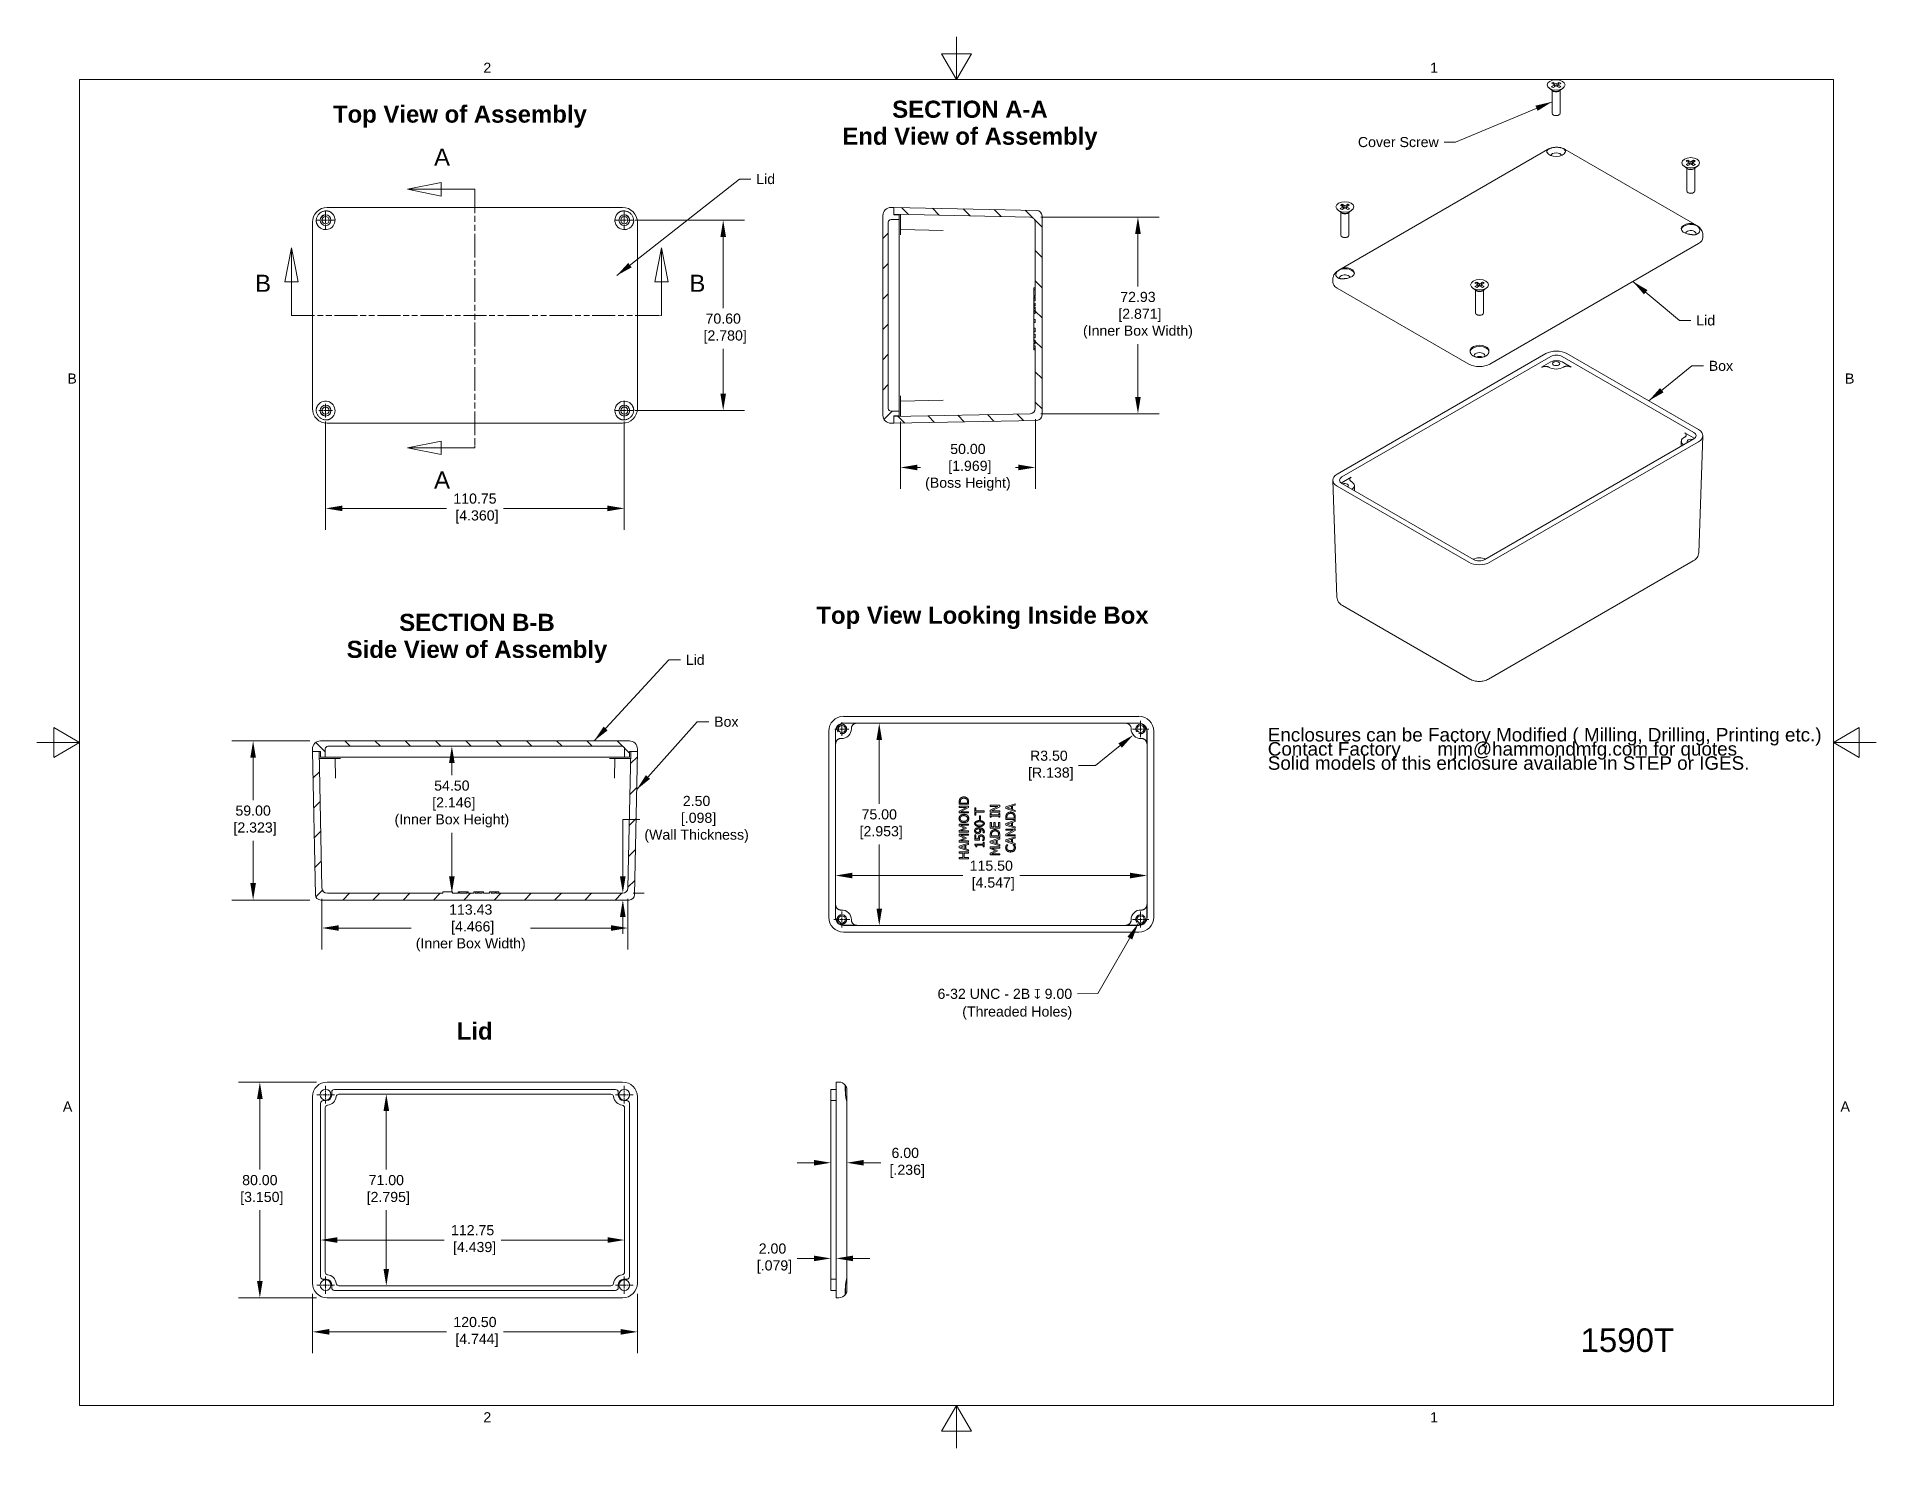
# Model space of a CAD drawing. Header units: millimetres. Extents: x 8 to 690, y 8 to 531.
import ezdxf

# ---------------------------------------------------------------- set-up
doc = ezdxf.new("R2010")
doc.units = ezdxf.units.MM
doc.header["$LTSCALE"] = 2.5
for name, pattern in [('CHAIN', [0.7087, 0.4724, -0.0591, 0.1181, -0.0591]), ('DASHED', [0.2067, 0.1654, -0.0413]), ('DOUBLE_DASH_CHAIN', [1.2403, 0.6614, -0.0827, 0.1654, -0.0827, 0.1654, -0.0827])]:
    doc.linetypes.add(name, pattern=pattern)
for name, color, linetype, lineweight in [('Border (ANSI)', 7, 'Continuous', 9), ('Center Mark (ANSI)', 7, 'Continuous', 9), ('Dimension (ANSI)', 7, 'Continuous', 9), ('Hatch (ANSI)', 7, 'Continuous', 9), ('Hidden Narrow (ANSI)', 7, 'DASHED', 9), ('Section Line (ANSI)', 7, 'DOUBLE_DASH_CHAIN', 9), ('Symbol (ANSI)', 7, 'Continuous', 9), ('Visible (ANSI)', 7, 'Continuous', 18)]:
    doc.layers.add(name, color=color, linetype=linetype, lineweight=lineweight)
doc.styles.add('Label Text (ANSI)', font='ARIAL.TTF')
doc.styles.add('Note Text (ANSI)', font='ARIAL.TTF')
doc.dimstyles.new('Default - mm (ANSI)', dxfattribs={"dimscale": 2.5, "dimtxt": 1.5, "dimasz": 2.5, "dimexe": 3.175, "dimexo": 1.6002, "dimgap": 0.8, "dimtad": 0, "dimtih": 1, "dimtoh": 1, "dimrnd": 1e-08, "dimzin": 4, "dimdsep": 46, "dimtxsty": 'Note Text (ANSI)', "dimcen": 0.09, "dimdle": 10, "dimclrd": 256, "dimclre": 256, "dimclrt": 256, "dimadec": 1, "dimazin": 0, "dimtfac": 2.032, "dimtofl": 0, "dimtmove": 0, "dimatfit": 3, "dimfxl": 0, "dimtolj": 1, "dimtzin": 0, "dimlwd": -1, "dimlwe": -1, "dimarcsym": 0})
doc.dimstyles.new('Default - mm (ANSI)$7', dxfattribs={"dimscale": 2.5, "dimtxt": 1.5, "dimasz": 2.5, "dimexe": 3.175, "dimexo": 1.6002, "dimgap": 0.8, "dimtad": 0, "dimtih": 1, "dimtoh": 1, "dimrnd": 1e-08, "dimzin": 4, "dimdsep": 46, "dimtxsty": 'Note Text (ANSI)', "dimcen": 0.09, "dimdle": 10, "dimclrd": 256, "dimclre": 256, "dimclrt": 256, "dimadec": 1, "dimazin": 0, "dimtfac": 2.032, "dimtofl": 0, "dimtmove": 0, "dimatfit": 3, "dimfxl": 0, "dimtolj": 1, "dimtzin": 0, "dimlwd": -1, "dimlwe": -1, "dimarcsym": 0})
pattern_1 = [(45, (0, 0), (-5.61266, 5.61266), [])]

msp = doc.modelspace()

# ---------------------------------------------------------------- texts
at = {"layer": 'Symbol (ANSI)'}
for s, insert, char_height, width, attachment_point, style in [('{\\fArial|b1|i0;Top View of Assembly}', (165.123, 506.015), 6.35, 96.53842, 2, 'Label Text (ANSI)'), ('{Cover Screw}', (528.054, 494.355), 3.75, 29.98571, 3, 'Note Text (ANSI)'), ('{\\fArial|b1|i0;Top View Looking Inside Box}', (358.884, 320.251), 6.35, 132.20097, 2, 'Label Text (ANSI)'), ('{\\fArial|b1|i0;Lid}', (170.618, 166.081), 6.35, 33.04058, 2, 'Label Text (ANSI)'), ('{\\fArial|b0|i0;\\H8.7500;1590T}', (597.962, 52.677), 8.75, 191.96212, 2, 'Label Text (ANSI)')]:
    msp.add_mtext(s, dxfattribs=dict(at, insert=insert, char_height=char_height, width=width, attachment_point=attachment_point, style=style))
for s, insert, char_height, width, attachment_point, line_spacing_factor, style in [('{\\fArial|b1|i0;SECTION A-A\\PEnd View of Assembly}', (354.239, 507.817), 6.35, 96.53842, 2, 0.944221, 'Label Text (ANSI)'), ('{\\fArial|b1|i0;SECTION B-B\\PSide View of Assembly}', (171.458, 317.583), 6.35, 96.62455, 2, 0.944221, 'Label Text (ANSI)'), ('{6-32 UNC - 2B \\fAIGDT|b0|i0;\\H3.7500;x\\fArial|b0|i0;\\H3.7500; 9.00 \\P(Threaded Holes)}', (392.132, 178.582), 3.75, 53.81259, 3, 1.05, 'Note Text (ANSI)')]:
    msp.add_mtext(s, dxfattribs=dict(at, insert=insert, char_height=char_height, width=width, attachment_point=attachment_point, line_spacing_factor=line_spacing_factor, style=style))
at = {"layer": 'Symbol (ANSI)', "char_height": 3.75, "attachment_point": 1, "style": 'Note Text (ANSI)'}
for s, insert in [('{Lid}', (274.999, 480.65)), ('{Lid}', (623.528, 428.229)), ('{Box}', (628.161, 411.382)), ('{Lid}', (248.881, 302.401)), ('{Box}', (259.397, 279.457))]:
    msp.add_mtext(s, dxfattribs=dict(at, insert=insert))
at = {"layer": 'Symbol (ANSI)', "color": 5, "true_color": 0x0000ff, "insert": (464.663, 275.256), "char_height": 5, "width": 207.9989, "attachment_point": 1, "line_spacing_factor": 0.629481, "style": 'Note Text (ANSI)'}
msp.add_mtext('{\\fArial|b0|i0;\\H5.0000;Enclosures can be Factory Modified ( Milling, Drilling, Printing etc.)\\P\\fArial|b0|i0;\\H5.0000;Contact Factory       mjm@hammondmfg.com for quotes\\fArial|b0|i0;\\H5.0000;\\PSolid models of this enclosure available in STEP or IGES.\\P}', dxfattribs=at)

# ---------------------------------------------------------------- blocks, each defined once
blk = doc.blocks.new('Borders Default Border')
at = {"layer": 'Border (ANSI)', "flags": 128}
for points in [[(139.7, 212.6), (139.7, 206.25), (137.5, 210.06), (141.9, 210.06), (139.7, 206.25)], [(9.65, 9.65), (9.65, 206.25), (269.75, 206.25), (269.75, 9.65), (9.65, 9.65)], [(3.3, 107.95), (9.65, 107.95), (5.84, 110.15), (5.84, 105.75), (9.65, 107.95)], [(276.1, 107.95), (269.75, 107.95), (273.56, 110.15), (273.56, 105.75), (269.75, 107.95)], [(139.7, 3.3), (139.7, 9.65), (137.5, 5.84), (141.9, 5.84), (139.7, 9.65)]]:
    blk.add_lwpolyline(points, dxfattribs=at)
at = {"layer": 'Border (ANSI)', "char_height": 1.5, "attachment_point": 7, "style": 'Note Text (ANSI)'}
for s, insert in [('2', (69.53, 207.26)), ('1', (209.94, 207.26)), ('B', (7.84, 161.17)), ('B', (271.47, 161.17)), ('A', (7.17, 53.22)), ('A', (270.8, 53.22)), ('2', (69.53, 7.14)), ('1', (209.94, 7.14))]:
    blk.add_mtext(s, dxfattribs=dict(at, insert=insert))
blk = doc.blocks.new('2dTransSection0')
at = {"layer": 'Section Line (ANSI)', "linetype": 'Continuous'}
for p, q in [((63.28, 190.98), (58.28, 189.98)), ((63.28, 188.98), (63.28, 190.98)), ((63.28, 189.98), (58.28, 189.98)), ((58.28, 189.98), (63.28, 188.98)), ((68.28, 189.98), (63.28, 189.98)), ((63.28, 152.65), (58.28, 151.65)), ((63.28, 151.65), (58.28, 151.65)), ((58.28, 151.65), (63.28, 150.65)), ((63.28, 150.65), (63.28, 152.65)), ((68.28, 151.65), (63.28, 151.65))]:
    blk.add_line(p, q, dxfattribs=at)
at = {"layer": 'Section Line (ANSI)', "linetype": 'DOUBLE_DASH_CHAIN', "ltscale": 2.125333}
blk.add_line((68.28, 189.98), (68.28, 151.65), dxfattribs=at)
at = {"layer": 'Section Line (ANSI)', "ltscale": 0.450975}
for p, q in [((68.28, 189.98), (68.28, 188.56)), ((68.28, 153.07), (68.28, 151.65))]:
    blk.add_line(p, q, dxfattribs=at)
at = {"layer": 'Section Line (ANSI)', "linetype": 'Continuous', "flags": 128}
for points in [[(63.28, 190.98), (58.28, 189.98), (63.28, 188.98), (63.28, 190.98)], [(63.28, 152.65), (58.28, 151.65), (63.28, 150.65), (63.28, 152.65)]]:
    blk.add_lwpolyline(points, dxfattribs=at)
at = {"layer": 'Section Line (ANSI)'}
for points in [[(63.28, 190.98), (58.28, 189.98), (63.28, 188.98), (63.28, 190.98)], [(63.28, 152.65), (58.28, 151.65), (63.28, 150.65), (63.28, 152.65)]]:
    blk.add_solid(points, dxfattribs=at)
at = {"layer": 'Section Line (ANSI)', "char_height": 2.54, "attachment_point": 7, "style": 'Label Text (ANSI)'}
for insert in [(62.22, 193.48), (62.22, 145.61)]:
    blk.add_mtext('A', dxfattribs=dict(at, insert=insert))
blk = doc.blocks.new('2dTransSection1')
at = {"layer": 'Section Line (ANSI)', "linetype": 'Continuous'}
for p, q in [((41.09, 181.28), (40.09, 176.28)), ((41.09, 176.28), (41.09, 181.28)), ((42.09, 176.28), (41.09, 181.28)), ((95.94, 181.28), (94.94, 176.28)), ((95.94, 176.28), (95.94, 181.28)), ((96.94, 176.28), (95.94, 181.28)), ((40.09, 176.28), (42.09, 176.28)), ((41.09, 171.28), (41.09, 176.28)), ((94.94, 176.28), (96.94, 176.28)), ((95.94, 171.28), (95.94, 176.28))]:
    blk.add_line(p, q, dxfattribs=at)
at = {"layer": 'Section Line (ANSI)', "linetype": 'DOUBLE_DASH_CHAIN', "ltscale": 2.054728}
blk.add_line((41.09, 171.28), (95.94, 171.28), dxfattribs=at)
at = {"layer": 'Section Line (ANSI)', "ltscale": 0.423178}
for p, q in [((41.09, 171.28), (42.42, 171.28)), ((94.6, 171.28), (95.94, 171.28))]:
    blk.add_line(p, q, dxfattribs=at)
at = {"layer": 'Section Line (ANSI)', "linetype": 'Continuous', "flags": 128}
for points in [[(42.09, 176.28), (41.09, 181.28), (40.09, 176.28), (42.09, 176.28)], [(96.94, 176.28), (95.94, 181.28), (94.94, 176.28), (96.94, 176.28)]]:
    blk.add_lwpolyline(points, dxfattribs=at)
at = {"layer": 'Section Line (ANSI)'}
for points in [[(42.09, 176.28), (41.09, 181.28), (40.09, 176.28), (42.09, 176.28)], [(96.94, 176.28), (95.94, 181.28), (94.94, 176.28), (96.94, 176.28)]]:
    blk.add_solid(points, dxfattribs=at)
at = {"layer": 'Section Line (ANSI)', "char_height": 2.54, "attachment_point": 7, "style": 'Label Text (ANSI)'}
for insert in [(35.68, 174.78), (100.09, 174.78)]:
    blk.add_mtext('B', dxfattribs=dict(at, insert=insert))
blk = doc.blocks.new('*D7')
at = {"layer": 'Defpoints', "color": 0}
for p in [(115.34, 392.91), (226.09, 392.91), (226.09, 356.66)]:
    blk.add_point(p, dxfattribs=at)
at = {"layer": 'Dimension (ANSI)'}
for p, q in [((115.34, 388.91), (115.34, 348.72)), ((226.09, 388.91), (226.09, 348.72)), ((121.59, 356.66), (160.14, 356.66)), ((219.84, 356.66), (181.28, 356.66))]:
    blk.add_line(p, q, dxfattribs=at)
for points in [[(121.59, 357.7), (121.59, 355.62), (115.34, 356.66)], [(219.84, 357.7), (219.84, 355.62), (226.09, 356.66)]]:
    blk.add_solid(points, dxfattribs=at)
at = {"layer": 'Dimension (ANSI)', "insert": (170.71, 362.19), "char_height": 3.75, "attachment_point": 2, "style": 'Note Text (ANSI)'}
blk.add_mtext('\\A1;110.75\\P [4.360]', dxfattribs=at)
blk = doc.blocks.new('*D8')
at = {"layer": 'Defpoints', "color": 0}
for p in [(226.09, 463.51), (226.09, 392.91), (262.75, 392.91)]:
    blk.add_point(p, dxfattribs=at)
at = {"layer": 'Dimension (ANSI)'}
for p, q in [((230.09, 463.51), (270.69, 463.51)), ((262.75, 457.26), (262.75, 430.9)), ((262.75, 399.16), (262.75, 415.83)), ((230.09, 392.91), (270.69, 392.91))]:
    blk.add_line(p, q, dxfattribs=at)
for points in [[(261.71, 457.26), (263.79, 457.26), (262.75, 463.51)], [(261.71, 399.16), (263.79, 399.16), (262.75, 392.91)]]:
    blk.add_solid(points, dxfattribs=at)
at = {"layer": 'Dimension (ANSI)', "insert": (262.75, 428.9), "char_height": 3.75, "attachment_point": 2, "style": 'Note Text (ANSI)'}
blk.add_mtext('\\A1;70.60\\P [2.780]', dxfattribs=at)
blk = doc.blocks.new('*D9')
at = {"layer": 'Defpoints', "color": 0}
for p in [(376.52, 464.68), (416.52, 464.68), (376.52, 391.75)]:
    blk.add_point(p, dxfattribs=at)
at = {"layer": 'Dimension (ANSI)'}
for p, q in [((380.52, 464.68), (424.45, 464.68)), ((416.52, 458.43), (416.52, 438.94)), ((416.52, 398), (416.52, 417.49)), ((380.52, 391.75), (424.45, 391.75))]:
    blk.add_line(p, q, dxfattribs=at)
for points in [[(415.47, 458.43), (417.56, 458.43), (416.52, 464.68)], [(415.47, 398), (417.56, 398), (416.52, 391.75)]]:
    blk.add_solid(points, dxfattribs=at)
at = {"layer": 'Dimension (ANSI)', "insert": (416.52, 436.94), "char_height": 3.75, "attachment_point": 2, "style": 'Note Text (ANSI)'}
blk.add_mtext('\\A1;72.93\\P [2.871]\\P(Inner Box Width)', dxfattribs=at)
blk = doc.blocks.new('*D10')
at = {"layer": 'Defpoints', "color": 0}
for p in [(163.91, 268.48), (162.15, 213.98), (163.91, 213.98)]:
    blk.add_point(p, dxfattribs=at)
at = {"layer": 'Dimension (ANSI)'}
for p, q in [((162.15, 262.23), (162.15, 257.78)), ((162.15, 220.23), (162.15, 236.33))]:
    blk.add_line(p, q, dxfattribs=at)
for points in [[(161.11, 262.23), (163.19, 262.23), (162.15, 268.48)], [(161.11, 220.23), (163.19, 220.23), (162.15, 213.98)]]:
    blk.add_solid(points, dxfattribs=at)
at = {"layer": 'Dimension (ANSI)', "insert": (162.15, 255.78), "char_height": 3.75, "attachment_point": 2, "style": 'Note Text (ANSI)'}
blk.add_mtext('\\A1;54.50\\P [2.146]\\P(Inner Box Height)', dxfattribs=at)
blk = doc.blocks.new('*D11')
at = {"layer": 'Defpoints', "color": 0}
for p in [(113.46, 270.48), (88.46, 211.48), (113.54, 211.48)]:
    blk.add_point(p, dxfattribs=at)
at = {"layer": 'Dimension (ANSI)'}
for p, q in [((109.46, 270.48), (80.52, 270.48)), ((88.46, 264.23), (88.46, 248.51)), ((88.46, 217.73), (88.46, 233.44)), ((109.54, 211.48), (80.52, 211.48))]:
    blk.add_line(p, q, dxfattribs=at)
for points in [[(87.42, 264.23), (89.5, 264.23), (88.46, 270.48)], [(87.42, 217.73), (89.5, 217.73), (88.46, 211.48)]]:
    blk.add_solid(points, dxfattribs=at)
at = {"layer": 'Dimension (ANSI)', "insert": (88.46, 246.51), "char_height": 3.75, "attachment_point": 2, "style": 'Note Text (ANSI)'}
blk.add_mtext('\\A1;59.00\\P [2.323]', dxfattribs=at)
blk = doc.blocks.new('*D12')
at = {"layer": 'Defpoints', "color": 0}
for p in [(225.43, 213.98), (225.53, 211.48), (227.88, 211.48)]:
    blk.add_point(p, dxfattribs=at)
at = {"layer": 'Dimension (ANSI)'}
for p, q in [((225.53, 220.23), (225.53, 241.37)), ((225.53, 241.37), (231.78, 241.37)), ((223.88, 211.48), (217.59, 211.48)), ((229.43, 213.98), (233.46, 213.98)), ((225.53, 205.23), (225.53, 198.98))]:
    blk.add_line(p, q, dxfattribs=at)
for points in [[(224.48, 220.23), (226.57, 220.23), (225.53, 213.98)], [(224.48, 205.23), (226.57, 205.23), (225.53, 211.48)]]:
    blk.add_solid(points, dxfattribs=at)
at = {"layer": 'Dimension (ANSI)', "insert": (252.88, 250.09), "char_height": 3.75, "attachment_point": 2, "style": 'Note Text (ANSI)'}
blk.add_mtext('\\A1;2.50\\P [.098]\\P(Wall Thickness)', dxfattribs=at)
blk = doc.blocks.new('*D13')
at = {"layer": 'Defpoints', "color": 0}
for p in [(113.99, 215.94), (227.43, 215.94), (227.43, 201.1)]:
    blk.add_point(p, dxfattribs=at)
at = {"layer": 'Dimension (ANSI)'}
for p, q in [((113.99, 211.94), (113.99, 193.16)), ((227.43, 211.94), (227.43, 193.16)), ((120.24, 201.1), (147.02, 201.1)), ((221.18, 201.1), (191.28, 201.1))]:
    blk.add_line(p, q, dxfattribs=at)
for points in [[(120.24, 202.14), (120.24, 200.06), (113.99, 201.1)], [(221.18, 202.14), (221.18, 200.06), (227.43, 201.1)]]:
    blk.add_solid(points, dxfattribs=at)
at = {"layer": 'Dimension (ANSI)', "insert": (169.15, 209.82), "char_height": 3.75, "attachment_point": 2, "style": 'Note Text (ANSI)'}
blk.add_mtext('\\A1;113.43\\P [4.466]\\P(Inner Box Width)', dxfattribs=at)
blk = doc.blocks.new('*D14')
at = {"layer": 'Defpoints', "color": 0}
for p in [(304.39, 220.56), (419.88, 220.56), (419.88, 220.56)]:
    blk.add_point(p, dxfattribs=at)
at = {"layer": 'Dimension (ANSI)'}
for p, q in [((310.64, 220.56), (351.57, 220.56)), ((413.63, 220.56), (372.7, 220.56))]:
    blk.add_line(p, q, dxfattribs=at)
for points in [[(310.64, 221.6), (310.64, 219.51), (304.39, 220.56)], [(413.63, 221.6), (413.63, 219.51), (419.88, 220.56)]]:
    blk.add_solid(points, dxfattribs=at)
at = {"layer": 'Dimension (ANSI)', "insert": (362.14, 226.08), "char_height": 3.75, "attachment_point": 2, "style": 'Note Text (ANSI)'}
blk.add_mtext('\\A1;115.50\\P [4.547]', dxfattribs=at)
blk = doc.blocks.new('*D15')
at = {"layer": 'Defpoints', "color": 0}
for p in [(320.61, 277.07), (320.61, 277.07), (320.61, 202.08)]:
    blk.add_point(p, dxfattribs=at)
at = {"layer": 'Dimension (ANSI)'}
for p, q in [((320.61, 270.82), (320.61, 247.11)), ((320.61, 208.33), (320.61, 232.04))]:
    blk.add_line(p, q, dxfattribs=at)
for points in [[(319.57, 270.82), (321.65, 270.82), (320.61, 277.07)], [(319.57, 208.33), (321.65, 208.33), (320.61, 202.08)]]:
    blk.add_solid(points, dxfattribs=at)
at = {"layer": 'Dimension (ANSI)', "insert": (320.61, 245.11), "char_height": 3.75, "attachment_point": 2, "style": 'Note Text (ANSI)'}
blk.add_mtext('\\A1;75.00\\P [2.953]', dxfattribs=at)
blk = doc.blocks.new('*D16')
at = {"layer": 'Defpoints', "color": 0}
for p in [(417.51, 274.87), (414.79, 272.67)]:
    blk.add_point(p, dxfattribs=at)
at = {"layer": 'Dimension (ANSI)'}
for p, q in [((400.75, 261.31), (409.93, 268.74)), ((394.5, 261.31), (400.75, 261.31))]:
    blk.add_line(p, q, dxfattribs=at)
blk.add_solid([(409.28, 269.55), (410.59, 267.93), (414.79, 272.67)], dxfattribs=at)
at = {"layer": 'Dimension (ANSI)', "insert": (383.5, 266.85), "char_height": 3.75, "attachment_point": 2, "style": 'Note Text (ANSI)'}
blk.add_mtext('\\A1;R3.50\\P [R.138]', dxfattribs=at)
blk = doc.blocks.new('*D17')
at = {"layer": 'Defpoints', "color": 0}
for p in [(115.96, 143.99), (90.96, 63.99), (115.96, 63.99)]:
    blk.add_point(p, dxfattribs=at)
at = {"layer": 'Dimension (ANSI)'}
for p, q in [((111.96, 143.99), (83.02, 143.99)), ((90.96, 137.74), (90.96, 111.53)), ((90.96, 70.24), (90.96, 96.46)), ((111.96, 63.99), (83.02, 63.99))]:
    blk.add_line(p, q, dxfattribs=at)
for points in [[(89.92, 137.74), (92, 137.74), (90.96, 143.99)], [(89.92, 70.24), (92, 70.24), (90.96, 63.99)]]:
    blk.add_solid(points, dxfattribs=at)
at = {"layer": 'Dimension (ANSI)', "insert": (90.96, 109.53), "char_height": 3.75, "attachment_point": 2, "style": 'Note Text (ANSI)'}
blk.add_mtext('\\A1;80.00\\P [3.150]', dxfattribs=at)
blk = doc.blocks.new('*D18')
at = {"layer": 'Defpoints', "color": 0}
for p in [(110.46, 69.49), (230.96, 69.49), (230.96, 51.39)]:
    blk.add_point(p, dxfattribs=at)
at = {"layer": 'Dimension (ANSI)'}
for p, q in [((110.46, 65.49), (110.46, 43.46)), ((230.96, 65.49), (230.96, 43.46)), ((116.71, 51.39), (160.14, 51.39)), ((224.71, 51.39), (181.28, 51.39))]:
    blk.add_line(p, q, dxfattribs=at)
for points in [[(116.71, 52.44), (116.71, 50.35), (110.46, 51.39)], [(224.71, 52.44), (224.71, 50.35), (230.96, 51.39)]]:
    blk.add_solid(points, dxfattribs=at)
at = {"layer": 'Dimension (ANSI)', "insert": (170.71, 56.92), "char_height": 3.75, "attachment_point": 2, "style": 'Note Text (ANSI)'}
blk.add_mtext('\\A1;120.50\\P [4.744]', dxfattribs=at)
blk = doc.blocks.new('*D19')
at = {"layer": 'Defpoints', "color": 0}
for p in [(302.64, 78.62), (304.64, 78.62), (304.64, 78.62)]:
    blk.add_point(p, dxfattribs=at)
at = {"layer": 'Dimension (ANSI)'}
for p, q in [((296.39, 78.62), (290.14, 78.62)), ((310.89, 78.62), (317.14, 78.62))]:
    blk.add_line(p, q, dxfattribs=at)
for points in [[(296.39, 79.66), (296.39, 77.57), (302.64, 78.62)], [(310.89, 79.66), (310.89, 77.57), (304.64, 78.62)]]:
    blk.add_solid(points, dxfattribs=at)
at = {"layer": 'Dimension (ANSI)', "insert": (281.03, 84.15), "char_height": 3.75, "attachment_point": 2, "style": 'Note Text (ANSI)'}
blk.add_mtext('\\A1;2.00\\P [.079]', dxfattribs=at)
blk = doc.blocks.new('*D20')
at = {"layer": 'Defpoints', "color": 0}
for p in [(302.64, 114.08), (302.64, 114.08), (308.64, 114.08)]:
    blk.add_point(p, dxfattribs=at)
at = {"layer": 'Dimension (ANSI)'}
for p, q in [((296.39, 114.08), (290.14, 114.08)), ((314.89, 114.08), (321.14, 114.08))]:
    blk.add_line(p, q, dxfattribs=at)
for points in [[(296.39, 115.12), (296.39, 113.04), (302.64, 114.08)], [(314.89, 115.12), (314.89, 113.04), (308.64, 114.08)]]:
    blk.add_solid(points, dxfattribs=at)
at = {"layer": 'Dimension (ANSI)', "insert": (330.25, 119.61), "char_height": 3.75, "attachment_point": 2, "style": 'Note Text (ANSI)'}
blk.add_mtext('\\A1;6.00\\P [.236]', dxfattribs=at)
blk = doc.blocks.new('*D21')
at = {"layer": 'Defpoints', "color": 0}
for p in [(328.48, 392.82), (378.48, 393.74), (328.48, 371.84)]:
    blk.add_point(p, dxfattribs=at)
at = {"layer": 'Dimension (ANSI)'}
for p, q in [((328.48, 388.82), (328.48, 363.91)), ((378.48, 389.74), (378.48, 363.91)), ((334.73, 371.84), (335.86, 371.84)), ((372.23, 371.84), (371.09, 371.84))]:
    blk.add_line(p, q, dxfattribs=at)
for points in [[(334.73, 372.88), (334.73, 370.8), (328.48, 371.84)], [(372.23, 372.88), (372.23, 370.8), (378.48, 371.84)]]:
    blk.add_solid(points, dxfattribs=at)
at = {"layer": 'Dimension (ANSI)', "insert": (353.48, 380.57), "char_height": 3.75, "attachment_point": 2, "style": 'Note Text (ANSI)'}
blk.add_mtext('\\A1;50.00\\P [1.969]\\P(Boss Height)', dxfattribs=at)
blk = doc.blocks.new('*D22')
at = {"layer": 'Defpoints', "color": 0}
for p in [(137.84, 139.49), (137.84, 68.49), (137.84, 68.49)]:
    blk.add_point(p, dxfattribs=at)
at = {"layer": 'Dimension (ANSI)'}
for p, q in [((137.84, 133.24), (137.84, 111.53)), ((137.84, 74.74), (137.84, 96.46))]:
    blk.add_line(p, q, dxfattribs=at)
for points in [[(136.8, 133.24), (138.88, 133.24), (137.84, 139.49)], [(136.8, 74.74), (138.88, 74.74), (137.84, 68.49)]]:
    blk.add_solid(points, dxfattribs=at)
at = {"layer": 'Dimension (ANSI)', "insert": (137.84, 109.53), "char_height": 3.75, "attachment_point": 2, "style": 'Note Text (ANSI)'}
blk.add_mtext('\\A1;71.00\\P [2.795]', dxfattribs=at)
blk = doc.blocks.new('*D23')
at = {"layer": 'Defpoints', "color": 0}
for p in [(113.46, 85.43), (226.21, 85.43), (226.21, 85.43)]:
    blk.add_point(p, dxfattribs=at)
at = {"layer": 'Dimension (ANSI)'}
for p, q in [((119.71, 85.43), (159.27, 85.43)), ((219.96, 85.43), (180.41, 85.43))]:
    blk.add_line(p, q, dxfattribs=at)
for points in [[(119.71, 86.47), (119.71, 84.39), (113.46, 85.43)], [(219.96, 86.47), (219.96, 84.39), (226.21, 85.43)]]:
    blk.add_solid(points, dxfattribs=at)
at = {"layer": 'Dimension (ANSI)', "insert": (169.84, 90.97), "char_height": 3.75, "attachment_point": 2, "style": 'Note Text (ANSI)'}
blk.add_mtext('\\A1;112.75\\P [4.439]', dxfattribs=at)

# ---------------------------------------------------------------- dimensions: what is measured, and where the dimension line sits
at = {"layer": 'Dimension (ANSI)'}
for base, p1, p2, angle, text, override, picture, middle in [((416.5163, 464.6797), (376.5163, 391.7452), (376.5163, 464.6797), 90, '<>\\P(Inner Box Width)', {"dimdec": 2, "dimpost": '\\X', "dimtp": 0, "dimtm": 0, "dimtdec": 2, "dimatfit": 2, "dimtvp": -0.25}, '*D9', (416.5163, 428.2125)), ((328.475, 371.843), (378.475, 393.745), (328.475, 392.818), 180, '<>\\P(Boss Height)', {"dimtih": 0, "dimtoh": 0, "dimdec": 2, "dimpost": '\\X', "dimtp": 0, "dimtm": 0, "dimtdec": 2, "dimatfit": 2, "dimtvp": -0.25}, '*D21', (353.475, 371.843)), ((162.148, 213.978), (163.913, 268.478), (163.913, 213.978), 270, '<>\\P(Inner Box Height)', {"dimdec": 2, "dimpost": '\\X', "dimse1": 1, "dimse2": 1, "dimtp": 0, "dimtm": 0, "dimtdec": 2, "dimatfit": 2, "dimtvp": -0.25}, '*D10', (162.148, 247.055)), ((225.526, 211.478), (225.43, 213.978), (227.879, 211.478), 90, '<>\\P(Wall Thickness)', {"dimdec": 2, "dimpost": '\\X', "dimtp": 0, "dimtm": 0, "dimtdec": 2, "dimatfit": 2, "dimtvp": -0.25}, '*D12', (252.879, 241.365)), ((227.429, 201.097), (113.995, 215.937), (227.429, 215.937), 180, '<>\\P(Inner Box Width)', {"dimtih": 0, "dimtoh": 0, "dimdec": 2, "dimpost": '\\X', "dimtp": 0, "dimtm": 0, "dimtdec": 2, "dimatfit": 2, "dimtvp": -0.25}, '*D13', (169.151, 201.097))]:
    dim = msp.add_linear_dim(base=base, p1=p1, p2=p2, angle=angle, text=text, dimstyle='Default - mm (ANSI)', override=override, dxfattribs=at)
    dim.commit()
    dim.dimension.update_dxf_attribs({"geometry": picture, "text_midpoint": middle, "dimtype": 160})
for base, p1, p2, angle, override, picture, middle in [((262.751, 392.912), (226.087, 463.512), (226.087, 392.912), 90, {"dimdec": 2, "dimpost": '\\X', "dimtp": 0, "dimtm": 0, "dimtdec": 2, "dimatfit": 2}, '*D8', (262.751, 423.365)), ((226.087, 356.659), (115.337, 392.912), (226.087, 392.912), 180, {"dimtih": 0, "dimtoh": 0, "dimdec": 2, "dimpost": '\\X', "dimtp": 0, "dimtm": 0, "dimtdec": 2, "dimatfit": 2}, '*D7', (170.712, 356.659)), ((320.612, 277.074), (320.612, 202.076), (320.612, 277.074), 90, {"dimdec": 2, "dimpost": '\\X', "dimse1": 1, "dimse2": 1, "dimtp": 0, "dimtm": 0, "dimtdec": 2, "dimatfit": 2}, '*D15', (320.612, 239.575)), ((88.462, 211.478), (113.462, 270.478), (113.545, 211.478), 90, {"dimdec": 2, "dimpost": '\\X', "dimtp": 0, "dimtm": 0, "dimtdec": 2, "dimatfit": 2}, '*D11', (88.462, 240.978)), ((90.962, 63.991), (115.962, 143.991), (115.962, 63.991), 270, {"dimdec": 2, "dimpost": '\\X', "dimtp": 0, "dimtm": 0, "dimtdec": 2, "dimatfit": 2}, '*D17', (90.962, 103.991)), ((137.837, 68.491), (137.837, 139.491), (137.837, 68.491), 270, {"dimdec": 2, "dimpost": '\\X', "dimse1": 1, "dimse2": 1, "dimtp": 0, "dimtm": 0, "dimtdec": 2, "dimatfit": 2}, '*D22', (137.837, 103.991)), ((304.64, 78.616), (302.64, 78.616), (304.64, 78.616), 180, {"dimtih": 0, "dimtoh": 0, "dimdec": 2, "dimpost": '\\X', "dimse1": 1, "dimse2": 1, "dimtp": 0, "dimtm": 0, "dimtdec": 2, "dimatfit": 2}, '*D19', (281.029, 78.616))]:
    dim = msp.add_linear_dim(base=base, p1=p1, p2=p2, angle=angle, dimstyle='Default - mm (ANSI)', override=override, dxfattribs=at)
    dim.commit()
    dim.dimension.update_dxf_attribs({"geometry": picture, "text_midpoint": middle, "dimtype": 160})
dim = msp.add_radius_dim(center=(417.51, 274.875), mpoint=(414.79, 272.673), dimstyle='Default - mm (ANSI)', override={"dimdec": 2, "dimpost": '\\X', "dimcen": 0, "dimtp": 0, "dimtm": 0, "dimtdec": 2}, dxfattribs=at)
dim.commit()
dim.dimension.update_dxf_attribs({"geometry": '*D16', "text_midpoint": (383.501, 261.31), "dimtype": 164})
for base, p1, p2, override, picture, middle in [((419.885, 220.556), (304.386, 220.556), (419.885, 220.556), {"dimtih": 0, "dimtoh": 0, "dimdec": 2, "dimpost": '\\X', "dimse1": 1, "dimse2": 1, "dimtp": 0, "dimtm": 0, "dimtdec": 2, "dimatfit": 2}, '*D14', (362.135, 220.556)), ((302.64, 114.077), (308.64, 114.077), (302.64, 114.077), {"dimtih": 0, "dimtoh": 0, "dimdec": 2, "dimpost": '\\X', "dimse1": 1, "dimse2": 1, "dimtp": 0, "dimtm": 0, "dimtdec": 2, "dimatfit": 2}, '*D20', (330.251, 114.077)), ((226.212, 85.433), (113.462, 85.433), (226.212, 85.433), {"dimtih": 0, "dimtoh": 0, "dimdec": 2, "dimpost": '\\X', "dimse1": 1, "dimse2": 1, "dimtp": 0, "dimtm": 0, "dimtdec": 2, "dimatfit": 2}, '*D23', (169.837, 85.433)), ((230.962, 51.395), (110.462, 69.491), (230.962, 69.491), {"dimtih": 0, "dimtoh": 0, "dimdec": 2, "dimpost": '\\X', "dimtp": 0, "dimtm": 0, "dimtdec": 2, "dimatfit": 2}, '*D18', (170.712, 51.395))]:
    dim = msp.add_linear_dim(base=base, p1=p1, p2=p2, dimstyle='Default - mm (ANSI)', override=override, dxfattribs=at)
    dim.commit()
    dim.dimension.update_dxf_attribs({"geometry": picture, "text_midpoint": middle, "dimtype": 160})

# ---------------------------------------------------------------- hatches: boundary and pattern name
at = {"layer": 'Hatch (ANSI)'}
h = msp.add_hatch(dxfattribs=at)
h.set_pattern_fill('ANSI31', color=256, scale=63.5, style=0)
h.set_pattern_definition(pattern_1)
edge = h.paths.add_edge_path()
edge.add_ellipse((324.975, 465.212), major_axis=(-2.121, 2.121), ratio=1, start_angle=315, end_angle=405)
edge.add_line((321.975, 465.212), (321.975, 391.212))
edge.add_ellipse((324.975, 391.212), major_axis=(-2.121, -2.121), ratio=1, start_angle=315, end_angle=405)
edge.add_line((324.975, 388.212), (325.975, 388.212))
edge.add_line((325.975, 388.212), (325.975, 390.962))
edge.add_line((325.975, 390.962), (327.975, 390.962))
edge.add_line((327.975, 390.962), (327.975, 392.712))
edge.add_line((327.975, 392.712), (324.975, 392.712))
edge.add_ellipse((324.975, 393.712), major_axis=(-0.707, -0.707), ratio=1, start_angle=315, end_angle=405, ccw=False)
edge.add_line((323.975, 393.712), (323.975, 462.712))
edge.add_ellipse((324.975, 462.712), major_axis=(-0.707, 0.707), ratio=1, start_angle=315, end_angle=405, ccw=False)
edge.add_line((324.975, 463.712), (327.975, 463.712))
edge.add_line((327.975, 463.712), (327.975, 465.462))
edge.add_line((327.975, 465.462), (325.975, 465.462))
edge.add_line((325.975, 465.462), (325.975, 468.212))
edge.add_line((325.975, 468.212), (324.975, 468.212))
h = msp.add_hatch(dxfattribs=at)
h.set_pattern_fill('ANSI31', color=256, scale=63.5, angle=-90, style=0)
h.set_pattern_definition([(315, (0, 0), (5.61266, 5.61266), [])])
edge = h.paths.add_edge_path()
edge.add_line((325.975, 388.212), (379.016, 389.296))
edge.add_ellipse((378.975, 391.295), major_axis=(1.429, -1.4), ratio=1, start_angle=315.585, end_angle=404.415)
edge.add_line((380.975, 391.295), (380.975, 465.13))
edge.add_ellipse((378.975, 465.13), major_axis=(1.429, 1.4), ratio=1, start_angle=315.585, end_angle=404.415)
edge.add_line((379.016, 467.129), (325.975, 468.212))
edge.add_line((325.975, 468.212), (325.975, 465.712))
edge.add_line((325.975, 465.712), (376.516, 464.68))
edge.add_ellipse((376.475, 462.68), major_axis=(1.429, 1.4), ratio=1, start_angle=315.585, end_angle=404.415, ccw=False)
edge.add_line((378.475, 462.68), (378.475, 435.231))
edge.add_line((378.475, 435.231), (377.975, 435.231))
edge.add_line((377.975, 435.231), (377.975, 434.797))
edge.add_line((377.975, 434.797), (378.475, 434.797))
edge.add_line((378.475, 434.797), (378.475, 433.571))
edge.add_line((378.475, 433.571), (377.975, 433.571))
edge.add_line((377.975, 433.571), (377.975, 432.726))
edge.add_line((377.975, 432.726), (378.475, 432.726))
edge.add_line((378.475, 432.726), (378.475, 431.705))
edge.add_line((378.475, 431.705), (377.975, 431.705))
edge.add_line((377.975, 431.705), (377.975, 431.24))
edge.add_line((377.975, 431.24), (378.475, 431.24))
edge.add_line((378.475, 431.24), (378.475, 428.917))
edge.add_line((378.475, 428.917), (377.975, 428.917))
edge.add_line((377.975, 428.917), (377.975, 426.727))
edge.add_line((377.975, 426.727), (378.475, 426.727))
edge.add_line((378.475, 426.727), (378.475, 425.618))
edge.add_line((378.475, 425.618), (377.975, 425.618))
edge.add_line((377.975, 425.618), (377.975, 423.463))
edge.add_line((377.975, 423.463), (378.475, 423.463))
edge.add_line((378.475, 423.463), (378.475, 422.073))
edge.add_line((378.475, 422.073), (377.975, 422.073))
edge.add_line((377.975, 422.073), (377.975, 421.256))
edge.add_line((377.975, 421.256), (378.475, 421.256))
edge.add_line((378.475, 421.256), (378.475, 419.866))
edge.add_line((378.475, 419.866), (377.975, 419.866))
edge.add_line((377.975, 419.866), (377.975, 419.062))
edge.add_line((377.975, 419.062), (378.475, 419.062))
edge.add_line((378.475, 419.062), (378.475, 417.663))
edge.add_line((378.475, 417.663), (377.975, 417.663))
edge.add_line((377.975, 417.663), (377.975, 416.866))
edge.add_line((377.975, 416.866), (378.475, 416.866))
edge.add_line((378.475, 416.866), (378.475, 393.745))
edge.add_ellipse((376.475, 393.745), major_axis=(1.429, -1.4), ratio=1, start_angle=315.585, end_angle=404.415, ccw=False)
edge.add_line((376.516, 391.745), (325.975, 390.713))
edge.add_line((325.975, 390.713), (325.975, 388.212))
h = msp.add_hatch(dxfattribs=at)
h.set_pattern_fill('ANSI31', color=256, scale=63.5, angle=90, style=0)
h.set_pattern_definition([(135, (0, 0), (-5.61266, -5.61266), [])])
edge = h.paths.add_edge_path()
edge.add_ellipse((227.962, 267.478), major_axis=(2.121, 2.121), ratio=1, start_angle=315, end_angle=405)
edge.add_line((227.962, 270.478), (113.462, 270.478))
edge.add_ellipse((113.462, 267.478), major_axis=(-2.121, 2.121), ratio=1, start_angle=315, end_angle=405)
edge.add_line((110.462, 267.478), (110.462, 266.478))
edge.add_line((110.462, 266.478), (113.462, 266.478))
edge.add_line((113.462, 266.478), (113.462, 264.478))
edge.add_line((113.462, 264.478), (115.212, 264.478))
edge.add_line((115.212, 264.478), (115.212, 267.478))
edge.add_ellipse((116.212, 267.478), major_axis=(-0.707, 0.707), ratio=1, start_angle=315, end_angle=405, ccw=False)
edge.add_line((116.212, 268.478), (225.212, 268.478))
edge.add_ellipse((225.212, 267.478), major_axis=(0.707, 0.707), ratio=1, start_angle=315, end_angle=405, ccw=False)
edge.add_line((226.212, 267.478), (226.212, 264.478))
edge.add_line((226.212, 264.478), (227.962, 264.478))
edge.add_line((227.962, 264.478), (227.962, 266.478))
edge.add_line((227.962, 266.478), (230.962, 266.478))
edge.add_line((230.962, 266.478), (230.962, 267.478))
h = msp.add_hatch(dxfattribs=at)
h.set_pattern_fill('ANSI31', color=256, scale=63.5, style=0)
h.set_pattern_definition(pattern_1)
edge = h.paths.add_edge_path()
edge.add_line((110.462, 266.478), (111.545, 213.437))
edge.add_ellipse((113.545, 213.478), major_axis=(-1.4, -1.429), ratio=1, start_angle=315.585, end_angle=404.415)
edge.add_line((113.545, 211.478), (227.879, 211.478))
edge.add_ellipse((227.879, 213.478), major_axis=(1.4, -1.429), ratio=1, start_angle=315.585, end_angle=404.415)
edge.add_line((229.879, 213.437), (230.962, 266.478))
edge.add_line((230.962, 266.478), (228.462, 266.478))
edge.add_line((228.462, 266.478), (227.429, 215.937))
edge.add_ellipse((225.43, 215.978), major_axis=(1.4, -1.429), ratio=1, start_angle=315.585, end_angle=404.415, ccw=False)
edge.add_line((225.43, 213.978), (178.634, 213.978))
edge.add_line((178.634, 213.978), (178.634, 214.478))
edge.add_line((178.634, 214.478), (178.237, 214.478))
edge.add_line((178.237, 214.478), (178.237, 213.978))
edge.add_line((178.237, 213.978), (176.672, 213.978))
edge.add_line((176.672, 213.978), (176.672, 214.478))
edge.add_line((176.672, 214.478), (176.112, 214.478))
edge.add_line((176.112, 214.478), (176.112, 213.978))
edge.add_line((176.112, 213.978), (173.85, 213.978))
edge.add_line((173.85, 213.978), (173.85, 214.478))
edge.add_line((173.85, 214.478), (173.435, 214.478))
edge.add_line((173.435, 214.478), (173.435, 213.978))
edge.add_line((173.435, 213.978), (172.136, 213.978))
edge.add_line((172.136, 213.978), (172.136, 214.478))
edge.add_line((172.136, 214.478), (171.722, 214.478))
edge.add_line((171.722, 214.478), (171.722, 213.978))
edge.add_line((171.722, 213.978), (170.764, 213.978))
edge.add_line((170.764, 213.978), (170.764, 214.478))
edge.add_line((170.764, 214.478), (170.35, 214.478))
edge.add_line((170.35, 214.478), (170.35, 213.978))
edge.add_line((170.35, 213.978), (168.106, 213.978))
edge.add_line((168.106, 213.978), (168.106, 214.478))
edge.add_line((168.106, 214.478), (167.694, 214.478))
edge.add_line((167.694, 214.478), (167.694, 213.978))
edge.add_line((167.694, 213.978), (164.983, 213.978))
edge.add_line((164.983, 213.978), (164.983, 214.478))
edge.add_line((164.983, 214.478), (164.57, 214.478))
edge.add_line((164.57, 214.478), (164.57, 213.978))
edge.add_line((164.57, 213.978), (162.324, 213.978))
edge.add_line((162.324, 213.978), (162.324, 214.478))
edge.add_line((162.324, 214.478), (158.824, 214.478))
edge.add_line((158.824, 214.478), (158.824, 213.978))
edge.add_line((158.824, 213.978), (115.994, 213.978))
edge.add_ellipse((115.994, 215.978), major_axis=(-1.4, -1.429), ratio=1, start_angle=315.585, end_angle=404.415, ccw=False)
edge.add_line((113.995, 215.937), (112.963, 266.478))
edge.add_line((112.963, 266.478), (110.462, 266.478))

# ---------------------------------------------------------------- linework, layer by layer
at = {"layer": 'Center Mark (ANSI)', "linetype": 'CHAIN', "ltscale": 1.444266}
for p, q in [((115.337, 466.762), (115.337, 460.262)), ((226.087, 466.762), (226.087, 460.262)), ((118.587, 463.512), (112.087, 463.512)), ((229.337, 463.512), (222.837, 463.512)), ((226.087, 396.162), (226.087, 389.662)), ((229.337, 392.912), (222.837, 392.912)), ((118.587, 139.291), (112.087, 139.291)), ((115.337, 142.541), (115.337, 136.041)), ((229.337, 139.291), (222.837, 139.291)), ((226.087, 142.541), (226.087, 136.041)), ((118.587, 68.691), (112.087, 68.691)), ((115.337, 71.941), (115.337, 65.441)), ((229.337, 68.691), (222.837, 68.691)), ((226.087, 71.941), (226.087, 65.441))]:
    msp.add_line(p, q, dxfattribs=at)
at = {"layer": 'Center Mark (ANSI)', "linetype": 'CHAIN', "ltscale": 1.142504}
for p, q in [((117.908, 392.912), (112.766, 392.912)), ((115.337, 395.483), (115.337, 390.341)), ((309.331, 274.875), (304.189, 274.875)), ((306.76, 277.446), (306.76, 272.304))]:
    msp.add_line(p, q, dxfattribs=at)
at = {"layer": 'Center Mark (ANSI)', "linetype": 'CHAIN', "ltscale": 1.334316}
for p, q in [((420.513, 274.875), (414.508, 274.875)), ((417.51, 277.878), (417.51, 271.872)), ((306.76, 207.278), (306.76, 201.272)), ((417.51, 207.278), (417.51, 201.272)), ((309.763, 204.275), (303.758, 204.275)), ((420.513, 204.275), (414.508, 204.275))]:
    msp.add_line(p, q, dxfattribs=at)
at = {"layer": 'Hidden Narrow (ANSI)', "ltscale": 8.38964}
for centre in [(306.76, 274.875), (417.51, 274.875), (306.76, 204.275), (417.51, 204.275)]:
    msp.add_circle(centre, 1.753, dxfattribs=at)
at = {"layer": 'Visible (ANSI)'}
for p, q in [((570.383, 511.402), (568.963, 512.453)), ((569.866, 513.016), (570.934, 513.632)), ((570.934, 513.632), (569.876, 514.243)), ((570.066, 503.173), (570.066, 511.636)), ((571.57, 513.265), (570.501, 512.647)), ((570.517, 514.608), (571.57, 513.999)), ((570.934, 513.632), (570.934, 512.897)), ((571.57, 513.999), (572.62, 514.606)), ((571.57, 513.999), (571.57, 513.265)), ((572.636, 512.649), (571.57, 513.265)), ((573.259, 514.239), (572.207, 513.632)), ((572.207, 513.632), (573.269, 513.019)), ((572.207, 513.632), (572.207, 512.897)), ((572.749, 511.402), (574.169, 512.453)), ((573.066, 503.173), (573.066, 511.636)), ((570.501, 511.426), (570.501, 511.422)), ((572.636, 511.428), (572.636, 511.424)), ((570.647, 502.479), (570.505, 502.561)), ((572.485, 502.479), (572.627, 502.561)), ((490.994, 445.014), (568.422, 489.717)), ((574.957, 489.717), (623.748, 461.548)), ((619.788, 484.193), (620.856, 484.81)), ((620.856, 484.81), (619.798, 485.42)), ((621.492, 484.442), (620.423, 483.825)), ((620.438, 485.785), (621.492, 485.177)), ((620.856, 484.81), (620.856, 484.075)), ((621.492, 485.177), (622.542, 485.783)), ((621.492, 485.177), (621.492, 484.442)), ((622.558, 483.827), (621.492, 484.442)), ((623.18, 485.417), (622.128, 484.81)), ((622.128, 484.81), (623.19, 484.197)), ((622.128, 484.81), (622.128, 484.075)), ((620.304, 482.579), (618.885, 483.631)), ((619.988, 474.351), (619.988, 482.814)), ((620.423, 482.604), (620.423, 482.6)), ((622.558, 482.606), (622.558, 482.602)), ((622.671, 482.579), (624.091, 483.631)), ((622.988, 474.351), (622.988, 482.814)), ((620.568, 473.657), (620.427, 473.739)), ((622.407, 473.657), (622.548, 473.739)), ((115.961, 468.212), (115.962, 468.212)), ((225.462, 468.212), (115.962, 468.212)), ((225.462, 468.212), (225.463, 468.212)), ((321.975, 465.212), (321.975, 391.212)), ((325.975, 468.212), (324.975, 468.212)), ((379.016, 467.129), (325.975, 468.212)), ((325.975, 468.212), (325.975, 465.712)), ((325.975, 465.462), (325.975, 468.212)), ((325.975, 465.712), (376.516, 464.68)), ((327.975, 465.462), (325.975, 465.462)), ((327.975, 463.712), (327.975, 465.462)), ((328.475, 465.661), (328.475, 463.607)), ((380.975, 391.295), (380.975, 465.13)), ((492.071, 466.188), (490.651, 467.24)), ((491.554, 467.802), (492.622, 468.419)), ((492.622, 468.419), (491.564, 469.029)), ((491.754, 457.96), (491.754, 466.423)), ((493.258, 468.051), (492.189, 467.434)), ((492.189, 466.213), (492.189, 466.209)), ((492.205, 469.394), (493.258, 468.786)), ((492.622, 468.419), (492.622, 467.684)), ((493.258, 468.786), (494.308, 469.392)), ((493.258, 468.786), (493.258, 468.051)), ((494.324, 467.436), (493.258, 468.051)), ((494.947, 469.026), (493.895, 468.419)), ((493.895, 468.419), (494.957, 467.805)), ((493.895, 468.419), (493.895, 467.684)), ((494.324, 466.215), (494.324, 466.211)), ((494.437, 466.188), (495.857, 467.24)), ((494.754, 457.96), (494.754, 466.423)), ((110.462, 462.712), (110.462, 462.714)), ((110.462, 462.712), (110.462, 393.712)), ((230.962, 462.714), (230.962, 462.712)), ((230.962, 393.712), (230.962, 462.712)), ((323.975, 393.712), (323.975, 462.712)), ((324.975, 463.712), (327.975, 463.712)), ((327.975, 462.844), (327.975, 463.712)), ((327.975, 459.62), (327.975, 462.844)), ((327.975, 458.629), (327.975, 459.62)), ((327.975, 458.629), (327.975, 397.796)), ((328.475, 460.012), (328.475, 463.607)), ((328.475, 460.012), (328.475, 458.022)), ((328.475, 460.012), (344.332, 459.689)), ((378.475, 462.68), (378.475, 435.231)), ((492.335, 457.266), (492.193, 457.348)), ((494.173, 457.266), (494.314, 457.348)), ((625.98, 457.113), (625.98, 457.929)), ((546.941, 410.164), (624.369, 454.867)), ((377.975, 437.656), (377.975, 438.37)), ((378.475, 438.37), (377.975, 438.37)), ((377.975, 436.416), (377.975, 437.656)), ((378.475, 437.656), (377.975, 437.656)), ((488.761, 440.579), (488.761, 441.395)), ((490.372, 438.333), (539.163, 410.164)), ((541.992, 437.366), (540.573, 438.418)), ((541.476, 438.98), (542.543, 439.596)), ((542.543, 439.596), (541.486, 440.207)), ((541.676, 429.138), (541.676, 437.601)), ((543.18, 439.229), (542.111, 438.611)), ((542.111, 437.39), (542.111, 437.387)), ((542.126, 440.572), (543.18, 439.964)), ((542.543, 439.596), (542.543, 438.861)), ((543.18, 439.964), (544.23, 440.57)), ((543.18, 439.964), (543.18, 439.229)), ((544.246, 438.613), (543.18, 439.229)), ((544.868, 440.204), (543.816, 439.596)), ((543.816, 439.596), (544.878, 438.983)), ((543.816, 439.596), (543.816, 438.861)), ((544.246, 437.392), (544.246, 437.389)), ((544.359, 437.366), (545.779, 438.418)), ((544.676, 429.138), (544.676, 437.601)), ((377.975, 435.611), (377.975, 436.416)), ((378.475, 435.611), (377.975, 435.611)), ((378.475, 435.231), (377.975, 435.231)), ((377.975, 435.231), (377.975, 434.797)), ((377.975, 434.797), (378.475, 434.797)), ((377.975, 434.38), (377.975, 434.797)), ((377.975, 434.33), (377.975, 434.38)), ((378.475, 434.38), (377.975, 434.38)), ((377.975, 433.571), (377.975, 434.33)), ((378.475, 434.33), (377.975, 434.33)), ((378.475, 433.571), (377.975, 433.571)), ((377.975, 433.571), (377.975, 432.726)), ((377.975, 432.726), (378.475, 432.726)), ((377.975, 432.691), (377.975, 432.726)), ((377.975, 432.15), (377.975, 432.691)), ((378.475, 432.691), (377.975, 432.691)), ((377.975, 431.705), (377.975, 432.15)), ((378.475, 432.15), (377.975, 432.15)), ((378.475, 431.705), (377.975, 431.705)), ((377.975, 431.705), (377.975, 431.24)), ((377.975, 431.24), (378.475, 431.24)), ((377.975, 430.795), (377.975, 431.24)), ((377.975, 429.985), (377.975, 430.795)), ((378.475, 430.795), (377.975, 430.795)), ((377.975, 429.579), (377.975, 429.985)), ((378.475, 429.985), (377.975, 429.985)), ((378.475, 434.797), (378.475, 433.571)), ((378.475, 432.726), (378.475, 431.705)), ((378.475, 431.24), (378.475, 428.917)), ((377.975, 428.917), (377.975, 429.579)), ((378.475, 429.579), (377.975, 429.579)), ((378.475, 428.917), (377.975, 428.917)), ((377.975, 428.917), (377.975, 426.727)), ((377.975, 426.727), (378.475, 426.727)), ((377.975, 426.561), (377.975, 426.727)), ((377.975, 425.618), (377.975, 426.561)), ((378.475, 425.618), (377.975, 425.618)), ((377.975, 425.618), (377.975, 423.463)), ((377.975, 423.463), (378.475, 423.463)), ((377.975, 423.101), (377.975, 423.463)), ((377.975, 422.185), (377.975, 423.101)), ((378.475, 426.727), (378.475, 425.618)), ((378.475, 423.463), (378.475, 422.073)), ((542.256, 428.444), (542.115, 428.525)), ((544.095, 428.444), (544.236, 428.525)), ((377.975, 422.073), (377.975, 422.185)), ((378.475, 422.185), (377.975, 422.185)), ((378.475, 422.073), (377.975, 422.073)), ((377.975, 422.073), (377.975, 421.256)), ((377.975, 421.256), (378.475, 421.256)), ((377.975, 419.866), (377.975, 421.256)), ((378.475, 419.866), (377.975, 419.866)), ((377.975, 419.866), (377.975, 419.062)), ((377.975, 419.062), (378.475, 419.062)), ((377.975, 418.777), (377.975, 419.062)), ((377.975, 418.306), (377.975, 418.777)), ((378.475, 418.777), (377.975, 418.777)), ((378.475, 418.306), (377.975, 418.306)), ((377.975, 417.663), (377.975, 417.974)), ((378.475, 417.974), (377.975, 417.974)), ((378.475, 417.663), (377.975, 417.663)), ((377.975, 417.663), (377.975, 416.866)), ((377.975, 416.866), (378.475, 416.866)), ((377.975, 415.898), (377.975, 416.866)), ((378.475, 421.256), (378.475, 419.866)), ((378.475, 419.062), (378.475, 417.663)), ((378.475, 416.866), (378.475, 393.745)), ((377.975, 415.433), (377.975, 415.898)), ((378.475, 415.898), (377.975, 415.898)), ((378.475, 415.433), (377.975, 415.433)), ((490.372, 369.339), (567.801, 414.043)), ((492.14, 368.319), (569.569, 413.022)), ((566.159, 408.971), (569.569, 410.939)), ((573.81, 413.022), (622.601, 384.853)), ((573.81, 410.939), (577.091, 409.045)), ((575.578, 414.043), (624.37, 385.873)), ((327.975, 396.805), (327.975, 397.796)), ((327.975, 393.581), (327.975, 396.805)), ((328.475, 398.402), (328.475, 396.412)), ((328.475, 396.412), (344.332, 396.736)), ((328.475, 392.818), (328.475, 396.412)), ((110.462, 393.711), (110.462, 393.712)), ((230.962, 393.712), (230.962, 393.711)), ((327.975, 392.712), (324.975, 392.712)), ((376.516, 391.745), (325.975, 390.713)), ((325.975, 388.212), (325.975, 390.962)), ((325.975, 390.962), (327.975, 390.962)), ((325.975, 390.713), (325.975, 388.212)), ((325.975, 388.212), (379.016, 389.296)), ((327.975, 392.712), (327.975, 393.581)), ((327.975, 390.962), (327.975, 392.712)), ((328.475, 392.818), (328.475, 390.764)), ((115.962, 388.212), (115.961, 388.212)), ((115.962, 388.212), (225.462, 388.212)), ((225.463, 388.212), (225.462, 388.212)), ((324.975, 388.212), (325.975, 388.212)), ((622.601, 382.404), (545.173, 337.7)), ((619.248, 384.705), (622.529, 382.811)), ((625.98, 383.563), (624.447, 340.242)), ((624.37, 381.383), (546.94, 336.679)), ((617.988, 381.545), (617.942, 379.714)), ((488.762, 367.029), (490.294, 323.708)), ((539.164, 336.679), (490.372, 364.849)), ((540.931, 337.7), (492.14, 365.87)), ((492.213, 366.277), (495.622, 368.246)), ((496.753, 365.153), (496.803, 363.178)), ((546.526, 293.374), (622.424, 337.193)), ((492.317, 320.659), (539.577, 293.374)), ((301.885, 205.074), (301.885, 274.076)), ((304.386, 205.075), (304.386, 274.075)), ((304.437, 269.385), (304.437, 274.024)), ((307.384, 279.575), (416.886, 279.575)), ((307.385, 277.074), (416.885, 277.074)), ((307.436, 277.023), (312.258, 277.023)), ((412.013, 277.023), (416.834, 277.023)), ((419.834, 274.024), (419.834, 269.385)), ((419.885, 274.075), (419.885, 205.075)), ((422.385, 274.076), (422.385, 205.074)), ((110.462, 267.478), (110.462, 266.478)), ((110.462, 266.478), (111.545, 213.437)), ((112.963, 266.478), (110.462, 266.478)), ((110.462, 266.478), (113.462, 266.478)), ((113.995, 215.937), (112.963, 266.478)), ((227.962, 270.478), (113.462, 270.478)), ((113.462, 266.478), (113.462, 264.478)), ((115.212, 264.478), (115.212, 267.478)), ((116.212, 268.478), (225.212, 268.478)), ((226.212, 267.478), (226.212, 264.478)), ((228.462, 266.478), (227.429, 215.937)), ((227.962, 264.478), (227.962, 266.478)), ((227.962, 266.478), (230.962, 266.478)), ((230.962, 266.478), (228.462, 266.478)), ((229.879, 213.437), (230.962, 266.478)), ((230.962, 266.478), (230.962, 267.478)), ((115.131, 263.978), (113.014, 263.978)), ((113.462, 264.478), (115.212, 264.478)), ((115.131, 263.978), (118.837, 263.978)), ((115.212, 264.478), (116.081, 264.478)), ((116.081, 264.478), (119.305, 264.478)), ((120.835, 263.978), (118.837, 263.978)), ((118.837, 263.978), (118.986, 256.691)), ((119.305, 264.478), (120.296, 264.478)), ((221.128, 264.478), (120.296, 264.478)), ((222.587, 263.978), (220.59, 263.978)), ((221.128, 264.478), (222.12, 264.478)), ((222.12, 264.478), (225.344, 264.478)), ((222.587, 263.978), (222.438, 256.691)), ((222.587, 263.978), (226.293, 263.978)), ((225.344, 264.478), (226.212, 264.478)), ((226.212, 264.478), (227.962, 264.478)), ((228.411, 263.978), (226.293, 263.978)), ((350.247, 247.77), (350.247, 246.973)), ((350.247, 246.973), (353.747, 246.973)), ((353.747, 246.264), (350.247, 246.264)), ((350.247, 246.264), (350.247, 245.83)), ((350.247, 245.83), (353.018, 245.83)), ((353.018, 245.83), (350.247, 244.421)), ((350.65, 247.438), (350.65, 247.793)), ((353.345, 247.438), (350.65, 247.438)), ((350.73, 244.194), (353.747, 245.742)), ((353.345, 247.793), (353.345, 247.438)), ((353.747, 246.973), (353.747, 247.779)), ((353.747, 245.742), (353.747, 246.264)), ((356.424, 245.693), (356.01, 245.693)), ((356.01, 245.693), (356.01, 242.879)), ((356.424, 244.518), (356.424, 245.693)), ((365.273, 246.593), (361.773, 246.593)), ((361.773, 246.593), (361.773, 246.159)), ((361.773, 246.159), (364.544, 246.159)), ((364.544, 246.159), (361.773, 244.75)), ((362.255, 244.523), (365.273, 246.071)), ((365.273, 246.071), (365.273, 246.593)), ((371.035, 247.177), (367.535, 245.997)), ((367.535, 245.997), (367.535, 245.425)), ((368.012, 245.7), (369.66, 246.241)), ((369.66, 245.161), (368.012, 245.7)), ((369.66, 246.241), (369.66, 245.161)), ((370.057, 246.369), (371.035, 246.687)), ((370.057, 245.033), (370.057, 246.369)), ((371.035, 246.687), (371.035, 247.177)), ((350.247, 244.421), (350.247, 243.76)), ((350.247, 243.76), (353.747, 243.76)), ((353.747, 239.644), (350.247, 239.644)), ((350.247, 239.644), (350.247, 238.997)), ((350.247, 238.997), (352.196, 238.152)), ((353.747, 244.194), (350.73, 244.194)), ((350.732, 239.179), (353.747, 239.179)), ((352.783, 238.266), (350.732, 239.179)), ((353.747, 243.76), (353.747, 244.194)), ((353.747, 239.179), (353.747, 239.644)), ((356.01, 242.879), (356.424, 242.879)), ((359.51, 244.518), (356.424, 244.518)), ((356.424, 242.879), (356.424, 244.053)), ((356.424, 244.053), (359.51, 244.053)), ((358.191, 242.672), (357.766, 242.672)), ((357.766, 242.672), (357.766, 241.347)), ((357.766, 241.347), (358.191, 241.347)), ((358.191, 241.347), (358.191, 242.672)), ((359.51, 244.053), (359.51, 244.518)), ((361.773, 244.75), (361.773, 244.089)), ((361.773, 244.089), (365.273, 244.089)), ((362.13, 243.513), (361.773, 243.513)), ((361.773, 243.513), (361.773, 242.157)), ((361.773, 242.157), (362.13, 242.157)), ((361.773, 240.279), (361.773, 238.09)), ((362.187, 240.279), (361.773, 240.279)), ((362.13, 243.068), (362.13, 243.513)), ((364.915, 243.068), (362.13, 243.068)), ((362.13, 242.157), (362.13, 242.602)), ((362.13, 242.602), (364.915, 242.602)), ((362.187, 238.555), (362.187, 240.279)), ((365.273, 244.523), (362.255, 244.523)), ((363.56, 240.163), (363.145, 240.163)), ((363.145, 240.163), (363.145, 238.555)), ((363.56, 238.555), (363.56, 240.163)), ((365.273, 240.279), (364.859, 240.279)), ((364.859, 240.279), (364.859, 238.555)), ((365.273, 243.513), (364.915, 243.513)), ((364.915, 243.513), (364.915, 243.068)), ((364.915, 242.602), (364.915, 242.157)), ((364.915, 242.157), (365.273, 242.157)), ((365.273, 244.089), (365.273, 244.523)), ((365.273, 242.157), (365.273, 243.513)), ((365.273, 238.09), (365.273, 240.279)), ((367.535, 245.425), (371.035, 244.245)), ((367.535, 242.154), (367.535, 241.357)), ((367.535, 241.357), (371.035, 241.357)), ((371.035, 241.025), (367.535, 239.846)), ((367.535, 239.846), (367.535, 239.273)), ((367.535, 239.273), (371.035, 238.093)), ((367.938, 241.822), (367.938, 242.177)), ((370.633, 241.822), (367.938, 241.822)), ((368.012, 239.548), (369.66, 240.089)), ((369.66, 239.009), (368.012, 239.548)), ((369.66, 240.089), (369.66, 239.009)), ((371.035, 244.715), (370.057, 245.033)), ((370.057, 240.217), (371.035, 240.535)), ((370.057, 238.881), (370.057, 240.217)), ((371.035, 238.564), (370.057, 238.881)), ((370.633, 242.177), (370.633, 241.822)), ((371.035, 244.245), (371.035, 244.715)), ((371.035, 241.357), (371.035, 242.163)), ((371.035, 240.535), (371.035, 241.025)), ((352.196, 238.152), (350.247, 237.279)), ((350.247, 237.279), (350.247, 236.643)), ((350.247, 236.643), (353.747, 236.643)), ((353.747, 235.934), (350.247, 235.934)), ((350.247, 235.934), (350.247, 235.288)), ((350.247, 235.288), (352.196, 234.442)), ((352.196, 234.442), (350.247, 233.569)), ((350.247, 233.569), (350.247, 232.933)), ((350.247, 232.933), (353.747, 232.933)), ((353.747, 232.602), (350.247, 231.422)), ((350.732, 237.077), (352.783, 237.982)), ((353.747, 237.077), (350.732, 237.077)), ((350.732, 235.469), (353.747, 235.469)), ((352.783, 234.556), (350.732, 235.469)), ((350.732, 233.367), (352.783, 234.272)), ((353.747, 233.367), (350.732, 233.367)), ((352.769, 231.793), (353.747, 232.111)), ((352.783, 237.982), (352.783, 238.266)), ((352.783, 234.272), (352.783, 234.556)), ((353.747, 236.643), (353.747, 237.077)), ((353.747, 235.469), (353.747, 235.934)), ((353.747, 232.933), (353.747, 233.367)), ((353.747, 232.111), (353.747, 232.602)), ((359.153, 232.246), (355.999, 232.246)), ((355.999, 232.246), (355.999, 231.883)), ((356.421, 235.612), (356.01, 235.612)), ((356.01, 235.612), (356.01, 233.692)), ((356.01, 233.692), (357.814, 233.692)), ((356.421, 234.143), (356.421, 235.612)), ((357.354, 234.143), (356.421, 234.143)), ((358.889, 233.582), (358.889, 233.548)), ((358.889, 233.548), (359.385, 233.548)), ((359.079, 236.367), (359.079, 236.344)), ((359.079, 236.344), (359.53, 236.344)), ((359.51, 232.867), (359.153, 232.867)), ((359.153, 232.867), (359.153, 232.246)), ((359.51, 231.159), (359.51, 232.867)), ((361.773, 238.09), (365.273, 238.09)), ((361.773, 235.622), (361.773, 234.825)), ((361.773, 234.825), (365.273, 234.825)), ((365.273, 234.493), (361.773, 233.314)), ((361.773, 233.314), (361.773, 232.741)), ((361.773, 232.741), (365.273, 231.561)), ((362.175, 235.29), (362.175, 235.645)), ((364.87, 235.29), (362.175, 235.29)), ((363.145, 238.555), (362.187, 238.555)), ((362.249, 233.016), (363.897, 233.557)), ((363.897, 232.477), (362.249, 233.016)), ((364.859, 238.555), (363.56, 238.555)), ((363.897, 233.557), (363.897, 232.477)), ((364.294, 233.685), (365.273, 234.003)), ((364.294, 232.349), (364.294, 233.685)), ((365.273, 232.032), (364.294, 232.349)), ((364.87, 235.645), (364.87, 235.29)), ((365.273, 234.825), (365.273, 235.631)), ((365.273, 234.003), (365.273, 234.493)), ((365.273, 231.561), (365.273, 232.032)), ((371.035, 237.761), (367.535, 237.761)), ((367.535, 237.761), (367.535, 237.327)), ((367.535, 237.327), (370.306, 237.327)), ((370.306, 237.327), (367.535, 235.917)), ((367.535, 235.917), (367.535, 235.256)), ((367.535, 235.256), (371.035, 235.256)), ((371.035, 234.925), (367.535, 233.745)), ((367.535, 233.745), (367.535, 233.172)), ((367.535, 233.172), (371.035, 231.992)), ((368.33, 231.935), (367.768, 231.935)), ((368.012, 233.447), (369.66, 233.989)), ((369.66, 232.908), (368.012, 233.447)), ((368.018, 235.69), (371.035, 237.239)), ((371.035, 235.69), (368.018, 235.69)), ((368.33, 231.898), (368.33, 231.935)), ((369.66, 233.989), (369.66, 232.908)), ((370.057, 234.116), (371.035, 234.434)), ((370.057, 232.78), (370.057, 234.116)), ((371.035, 232.463), (370.057, 232.78)), ((370.797, 231.935), (370.241, 231.935)), ((370.241, 231.935), (370.241, 231.901)), ((371.035, 238.093), (371.035, 238.564)), ((371.035, 237.239), (371.035, 237.761)), ((371.035, 235.256), (371.035, 235.69)), ((371.035, 234.434), (371.035, 234.925)), ((371.035, 231.992), (371.035, 232.463)), ((350.247, 231.422), (350.247, 230.849)), ((350.247, 230.849), (353.747, 229.669)), ((353.747, 229.337), (350.247, 229.337)), ((350.247, 229.337), (350.247, 228.872)), ((350.247, 228.872), (351.62, 228.872)), ((351.62, 227.261), (350.247, 227.261)), ((350.247, 227.261), (350.247, 226.796)), ((350.247, 226.796), (353.747, 226.796)), ((350.724, 231.124), (352.372, 231.666)), ((352.372, 230.585), (350.724, 231.124)), ((351.62, 228.872), (351.62, 227.261)), ((352.034, 228.872), (353.747, 228.872)), ((352.034, 227.261), (352.034, 228.872)), ((353.747, 227.261), (352.034, 227.261)), ((352.372, 231.666), (352.372, 230.585)), ((352.769, 230.457), (352.769, 231.793)), ((353.747, 230.14), (352.769, 230.457)), ((353.747, 229.669), (353.747, 230.14)), ((353.747, 228.872), (353.747, 229.337)), ((353.747, 226.796), (353.747, 227.261)), ((356.487, 231.159), (356.807, 231.159)), ((356.807, 231.159), (356.807, 231.795)), ((356.807, 231.795), (359.153, 231.795)), ((359.153, 231.795), (359.153, 231.159)), ((359.153, 231.159), (359.51, 231.159)), ((365.273, 231.229), (361.773, 231.229)), ((361.773, 231.229), (361.773, 230.582)), ((361.773, 230.582), (363.721, 229.737)), ((363.721, 229.737), (361.773, 228.863)), ((361.773, 228.863), (361.773, 228.228)), ((361.773, 228.228), (365.273, 228.228)), ((362.258, 230.764), (365.273, 230.764)), ((364.308, 229.85), (362.258, 230.764)), ((362.258, 228.662), (364.308, 229.567)), ((365.273, 228.662), (362.258, 228.662)), ((364.308, 229.567), (364.308, 229.85)), ((365.273, 230.764), (365.273, 231.229)), ((365.273, 228.228), (365.273, 228.662)), ((113.545, 211.478), (227.879, 211.478)), ((158.824, 213.978), (115.994, 213.978)), ((158.751, 214.478), (158.824, 214.478)), ((158.751, 213.978), (158.751, 214.478)), ((162.324, 214.478), (158.824, 214.478)), ((158.824, 214.478), (158.824, 213.978)), ((162.324, 213.978), (162.324, 214.478)), ((162.324, 214.478), (162.398, 214.478)), ((164.57, 213.978), (162.324, 213.978)), ((162.398, 213.978), (162.398, 214.478)), ((164.516, 214.478), (164.57, 214.478)), ((164.516, 213.978), (164.516, 214.478)), ((164.983, 214.478), (164.57, 214.478)), ((164.57, 214.478), (164.57, 213.978)), ((164.983, 213.978), (164.983, 214.478)), ((164.983, 214.478), (165.268, 214.478)), ((167.694, 213.978), (164.983, 213.978)), ((165.268, 214.478), (166.337, 214.478)), ((166.337, 214.478), (167.403, 214.478)), ((167.403, 214.478), (167.694, 214.478)), ((168.106, 214.478), (167.694, 214.478)), ((167.694, 214.478), (167.694, 213.978)), ((168.106, 213.978), (168.106, 214.478)), ((168.106, 214.478), (168.161, 214.478)), ((170.35, 213.978), (168.106, 213.978)), ((168.161, 213.978), (168.161, 214.478)), ((170.764, 214.478), (170.35, 214.478)), ((170.35, 214.478), (170.35, 213.978)), ((170.764, 213.978), (170.764, 214.478)), ((170.764, 214.478), (171.722, 214.478)), ((171.722, 213.978), (170.764, 213.978)), ((172.136, 214.478), (171.722, 214.478)), ((171.722, 214.478), (171.722, 213.978)), ((172.136, 213.978), (172.136, 214.478)), ((172.136, 214.478), (173.435, 214.478)), ((173.435, 213.978), (172.136, 213.978)), ((173.85, 214.478), (173.435, 214.478)), ((173.435, 214.478), (173.435, 213.978)), ((173.85, 213.978), (173.85, 214.478)), ((176.112, 213.978), (173.85, 213.978)), ((176.672, 214.478), (176.112, 214.478)), ((176.112, 214.478), (176.112, 213.978)), ((176.672, 213.978), (176.672, 214.478)), ((176.672, 214.478), (178.237, 214.478)), ((178.237, 213.978), (176.672, 213.978)), ((178.634, 214.478), (178.237, 214.478)), ((178.237, 214.478), (178.237, 213.978)), ((178.634, 213.978), (178.634, 214.478)), ((178.634, 214.478), (179.612, 214.478)), ((225.43, 213.978), (178.634, 213.978)), ((179.612, 213.978), (179.612, 214.478)), ((304.437, 205.126), (304.437, 209.765)), ((419.834, 209.765), (419.834, 205.126)), ((416.886, 199.575), (307.384, 199.575)), ((416.885, 202.076), (307.385, 202.076)), ((312.258, 202.127), (307.436, 202.127)), ((416.834, 202.127), (412.013, 202.127)), ((115.962, 143.991), (225.462, 143.991)), ((304.64, 143.991), (305.64, 143.991)), ((304.64, 138.491), (304.64, 143.991)), ((110.462, 69.491), (110.462, 138.491)), ((114.462, 137.116), (115.587, 137.116)), ((117.587, 139.116), (117.587, 140.241)), ((118.587, 141.241), (222.837, 141.241)), ((120.296, 139.491), (221.128, 139.491)), ((223.837, 140.241), (223.837, 139.116)), ((225.837, 137.116), (226.962, 137.116)), ((230.962, 138.491), (230.962, 69.491)), ((302.64, 140.241), (302.64, 141.241)), ((304.64, 141.241), (302.64, 141.241)), ((302.64, 140.241), (302.64, 139.116)), ((302.64, 139.116), (302.64, 137.116)), ((302.64, 136.116), (302.64, 137.116)), ((304.64, 137.116), (302.64, 137.116)), ((304.64, 138.491), (304.64, 69.491)), ((308.14, 139.069), (308.14, 142.65)), ((308.64, 140.991), (308.64, 136.336)), ((113.462, 71.866), (113.462, 136.116)), ((115.212, 73.575), (115.212, 134.408)), ((226.212, 134.408), (226.212, 73.575)), ((227.962, 136.116), (227.962, 71.866)), ((302.64, 136.116), (302.64, 71.866)), ((308.64, 71.647), (308.64, 136.336)), ((115.587, 70.866), (114.462, 70.866)), ((117.587, 67.741), (117.587, 68.866)), ((221.128, 68.491), (120.296, 68.491)), ((223.837, 68.866), (223.837, 67.741)), ((226.962, 70.866), (225.837, 70.866)), ((302.64, 70.866), (302.64, 71.866)), ((302.64, 70.866), (304.64, 70.866)), ((302.64, 70.866), (302.64, 68.866)), ((302.64, 68.866), (302.64, 67.741)), ((304.64, 63.991), (304.64, 69.491)), ((308.14, 65.333), (308.14, 68.913)), ((308.64, 71.647), (308.64, 66.991)), ((225.462, 63.991), (115.962, 63.991)), ((222.837, 66.741), (118.587, 66.741)), ((302.64, 66.741), (302.64, 67.741)), ((302.64, 66.741), (304.64, 66.741)), ((304.64, 63.991), (305.64, 63.991))]:
    msp.add_line(p, q, dxfattribs=at)
at = {"layer": 'Visible (ANSI)', "flags": 128}
for points in [[(571.235, 513.071), (571.214, 513.116), (571.191, 513.162), (571.169, 513.209), (571.145, 513.258), (571.121, 513.308), (571.097, 513.359), (571.072, 513.412), (571.046, 513.466), (571.02, 513.522), (570.993, 513.58), (570.965, 513.639), (570.936, 513.7), (570.907, 513.763), (570.876, 513.828), (570.845, 513.895), (570.813, 513.964), (570.78, 514.036), (570.746, 514.109), (570.711, 514.186), (570.675, 514.264), (570.637, 514.346), (570.598, 514.43), (570.558, 514.517), (570.517, 514.608)], [(572.62, 514.606), (572.579, 514.516), (572.539, 514.429), (572.501, 514.345), (572.463, 514.263), (572.427, 514.185), (572.392, 514.109), (572.358, 514.035), (572.325, 513.964), (572.293, 513.895), (572.262, 513.828), (572.232, 513.763), (572.202, 513.701), (572.174, 513.64), (572.146, 513.58), (572.119, 513.523), (572.093, 513.467), (572.067, 513.413), (572.042, 513.36), (572.018, 513.309), (571.994, 513.259), (571.971, 513.21), (571.948, 513.163), (571.926, 513.117), (571.904, 513.072)], [(568.2, 488.575), (568.17, 488.639), (568.144, 488.7), (568.122, 488.758), (568.104, 488.814), (568.089, 488.868), (568.078, 488.92), (568.071, 488.971), (568.067, 489.02), (568.067, 489.068), (568.07, 489.115), (568.077, 489.16), (568.088, 489.204), (568.103, 489.248), (568.121, 489.29), (568.142, 489.332), (568.167, 489.372), (568.196, 489.413), (568.228, 489.453), (568.264, 489.492), (568.303, 489.532), (568.346, 489.571), (568.392, 489.61), (568.441, 489.65), (568.494, 489.69)], [(568.422, 489.717), (568.784, 489.908), (569.15, 490.07), (569.519, 490.204), (569.891, 490.313)], [(568.494, 489.69), (568.503, 489.696), (568.511, 489.702), (568.52, 489.707), (568.529, 489.713), (568.538, 489.719), (568.547, 489.725), (568.555, 489.73), (568.564, 489.736), (568.573, 489.742), (568.582, 489.748), (568.591, 489.753), (568.6, 489.759), (568.609, 489.765), (568.618, 489.771), (568.628, 489.777), (568.637, 489.783), (568.646, 489.788), (568.655, 489.794), (568.664, 489.8), (568.674, 489.806), (568.683, 489.812), (568.693, 489.818), (568.702, 489.824), (568.711, 489.83)], [(568.711, 489.83), (568.879, 489.926), (569.059, 490.018), (569.253, 490.102), (569.458, 490.181), (569.673, 490.251), (569.897, 490.315), (570.13, 490.371), (570.371, 490.42), (570.617, 490.46), (570.867, 490.491), (571.121, 490.515), (571.378, 490.53), (571.636, 490.537), (571.894, 490.534), (572.15, 490.524), (572.403, 490.504), (572.653, 490.477), (572.898, 490.441), (573.136, 490.396), (573.367, 490.343), (573.589, 490.283), (573.801, 490.215), (574.003, 490.139), (574.193, 490.057)], [(573.095, 490.404), (573.567, 490.292), (574.036, 490.143), (574.499, 489.954), (574.957, 489.717)], [(574.193, 490.057), (574.209, 490.049), (574.225, 490.041), (574.241, 490.033), (574.256, 490.025), (574.272, 490.017), (574.287, 490.008), (574.302, 490), (574.318, 489.992), (574.333, 489.983), (574.347, 489.975), (574.362, 489.966), (574.377, 489.958), (574.391, 489.949), (574.406, 489.94), (574.42, 489.932), (574.434, 489.923), (574.448, 489.914), (574.461, 489.905), (574.475, 489.896), (574.488, 489.887), (574.502, 489.878), (574.515, 489.869), (574.528, 489.86), (574.541, 489.851)], [(574.541, 489.851), (574.599, 489.808), (574.654, 489.765), (574.706, 489.723), (574.754, 489.68), (574.799, 489.638), (574.841, 489.595), (574.879, 489.552), (574.914, 489.509), (574.945, 489.466), (574.973, 489.422), (574.997, 489.377), (575.017, 489.331), (575.034, 489.285), (575.047, 489.237), (575.057, 489.189), (575.063, 489.139), (575.065, 489.088), (575.064, 489.036), (575.059, 488.983), (575.051, 488.928), (575.039, 488.871), (575.024, 488.813), (575.005, 488.752), (574.981, 488.689)], [(621.157, 484.249), (621.135, 484.294), (621.113, 484.34), (621.09, 484.387), (621.067, 484.436), (621.043, 484.486), (621.019, 484.537), (620.994, 484.59), (620.968, 484.644), (620.941, 484.7), (620.914, 484.758), (620.886, 484.817), (620.858, 484.878), (620.828, 484.941), (620.798, 485.006), (620.767, 485.073), (620.735, 485.142), (620.702, 485.213), (620.668, 485.287), (620.633, 485.363), (620.596, 485.442), (620.559, 485.523), (620.52, 485.608), (620.48, 485.695), (620.438, 485.785)], [(622.542, 485.783), (622.501, 485.693), (622.461, 485.606), (622.422, 485.522), (622.385, 485.441), (622.349, 485.362), (622.314, 485.287), (622.28, 485.213), (622.247, 485.142), (622.215, 485.073), (622.184, 485.006), (622.153, 484.941), (622.124, 484.878), (622.096, 484.817), (622.068, 484.758), (622.041, 484.701), (622.014, 484.645), (621.989, 484.59), (621.964, 484.538), (621.939, 484.486), (621.915, 484.436), (621.892, 484.388), (621.87, 484.34), (621.847, 484.294), (621.826, 484.25)], [(111.844, 463.29), (111.856, 463.548), (111.886, 463.803), (111.933, 464.056), (111.999, 464.306), (112.081, 464.55), (112.181, 464.788), (112.296, 465.018), (112.428, 465.24), (112.575, 465.452), (112.736, 465.654), (112.911, 465.844), (113.098, 466.02), (113.297, 466.184), (113.507, 466.334), (113.728, 466.469), (113.957, 466.588), (114.193, 466.69), (114.436, 466.776), (114.684, 466.845), (114.937, 466.897), (115.192, 466.93), (115.449, 466.946), (115.706, 466.944), (115.962, 466.924)], [(115.962, 466.924), (115.977, 466.922), (115.992, 466.921), (116.007, 466.919), (116.023, 466.917), (116.038, 466.915), (116.053, 466.913), (116.068, 466.911), (116.083, 466.909), (116.098, 466.907), (116.113, 466.905), (116.128, 466.903), (116.143, 466.901), (116.158, 466.898), (116.173, 466.896), (116.188, 466.894), (116.203, 466.891), (116.218, 466.889), (116.233, 466.886), (116.248, 466.884), (116.263, 466.881), (116.278, 466.879), (116.293, 466.876), (116.308, 466.873), (116.323, 466.871)], [(116.323, 466.871), (116.431, 466.837), (116.538, 466.8), (116.644, 466.759), (116.748, 466.715), (116.851, 466.668), (116.952, 466.617), (117.052, 466.564), (117.149, 466.507), (117.245, 466.446), (117.339, 466.383), (117.43, 466.317), (117.52, 466.248), (117.607, 466.176), (117.692, 466.101), (117.774, 466.024), (117.854, 465.944), (117.932, 465.861), (118.006, 465.776), (118.078, 465.689), (118.147, 465.599), (118.213, 465.507), (118.276, 465.413), (118.338, 465.314), (118.397, 465.212)], [(223.028, 465.212), (223.087, 465.314), (223.148, 465.413), (223.211, 465.507), (223.277, 465.599), (223.346, 465.689), (223.418, 465.776), (223.493, 465.861), (223.57, 465.944), (223.65, 466.024), (223.732, 466.101), (223.817, 466.176), (223.904, 466.248), (223.994, 466.317), (224.085, 466.383), (224.179, 466.446), (224.275, 466.507), (224.372, 466.564), (224.472, 466.617), (224.573, 466.668), (224.676, 466.715), (224.78, 466.759), (224.886, 466.8), (224.993, 466.837), (225.101, 466.871)], [(225.101, 466.871), (225.116, 466.873), (225.131, 466.876), (225.146, 466.879), (225.161, 466.881), (225.176, 466.884), (225.191, 466.886), (225.206, 466.889), (225.221, 466.891), (225.236, 466.894), (225.251, 466.896), (225.266, 466.898), (225.281, 466.901), (225.296, 466.903), (225.311, 466.905), (225.326, 466.907), (225.341, 466.909), (225.356, 466.911), (225.371, 466.913), (225.387, 466.915), (225.402, 466.917), (225.417, 466.919), (225.432, 466.921), (225.447, 466.922), (225.462, 466.924)], [(225.462, 466.924), (225.719, 466.944), (225.976, 466.946), (226.234, 466.93), (226.489, 466.896), (226.742, 466.845), (226.99, 466.776), (227.234, 466.689), (227.47, 466.586), (227.699, 466.467), (227.919, 466.332), (228.129, 466.183), (228.328, 466.019), (228.516, 465.841), (228.69, 465.651), (228.851, 465.45), (228.997, 465.238), (229.129, 465.017), (229.244, 464.786), (229.344, 464.548), (229.426, 464.304), (229.491, 464.055), (229.539, 463.803), (229.568, 463.548), (229.58, 463.29)], [(492.923, 467.858), (492.901, 467.903), (492.879, 467.949), (492.856, 467.996), (492.833, 468.044), (492.809, 468.094), (492.785, 468.146), (492.76, 468.199), (492.734, 468.253), (492.708, 468.309), (492.68, 468.367), (492.653, 468.426), (492.624, 468.487), (492.595, 468.55), (492.564, 468.615), (492.533, 468.682), (492.501, 468.751), (492.468, 468.822), (492.434, 468.896), (492.399, 468.972), (492.362, 469.051), (492.325, 469.132), (492.286, 469.216), (492.246, 469.304), (492.205, 469.394)], [(494.308, 469.392), (494.267, 469.302), (494.227, 469.215), (494.188, 469.131), (494.151, 469.05), (494.115, 468.971), (494.08, 468.895), (494.046, 468.822), (494.013, 468.751), (493.981, 468.682), (493.95, 468.615), (493.92, 468.55), (493.89, 468.487), (493.862, 468.426), (493.834, 468.367), (493.807, 468.309), (493.781, 468.253), (493.755, 468.199), (493.73, 468.146), (493.705, 468.095), (493.682, 468.045), (493.658, 467.997), (493.636, 467.949), (493.614, 467.903), (493.592, 467.858)], [(111.93, 462.712), (111.924, 462.736), (111.919, 462.76), (111.914, 462.784), (111.909, 462.808), (111.904, 462.831), (111.899, 462.855), (111.895, 462.879), (111.891, 462.903), (111.886, 462.927), (111.882, 462.951), (111.879, 462.975), (111.875, 462.999), (111.871, 463.023), (111.868, 463.048), (111.865, 463.072), (111.862, 463.096), (111.859, 463.12), (111.856, 463.144), (111.854, 463.169), (111.852, 463.193), (111.85, 463.217), (111.848, 463.242), (111.846, 463.266), (111.844, 463.29)], [(113.462, 460.557), (113.366, 460.62), (113.274, 460.685), (113.185, 460.752), (113.098, 460.823), (113.013, 460.896), (112.93, 460.972), (112.85, 461.051), (112.772, 461.133), (112.696, 461.216), (112.624, 461.303), (112.554, 461.392), (112.487, 461.482), (112.422, 461.576), (112.361, 461.671), (112.303, 461.768), (112.248, 461.867), (112.197, 461.967), (112.148, 462.07), (112.103, 462.174), (112.062, 462.279), (112.023, 462.386), (111.989, 462.494), (111.957, 462.603), (111.93, 462.712)], [(229.494, 462.712), (229.467, 462.603), (229.436, 462.494), (229.401, 462.386), (229.363, 462.279), (229.321, 462.174), (229.276, 462.07), (229.228, 461.967), (229.176, 461.867), (229.121, 461.768), (229.063, 461.671), (229.002, 461.576), (228.938, 461.482), (228.871, 461.392), (228.801, 461.303), (228.728, 461.216), (228.653, 461.133), (228.575, 461.051), (228.494, 460.972), (228.411, 460.896), (228.326, 460.823), (228.239, 460.752), (228.15, 460.685), (228.058, 460.62), (227.962, 460.557)], [(229.58, 463.29), (229.578, 463.266), (229.577, 463.242), (229.575, 463.217), (229.572, 463.193), (229.57, 463.169), (229.568, 463.145), (229.565, 463.12), (229.562, 463.096), (229.559, 463.072), (229.556, 463.048), (229.553, 463.024), (229.549, 462.999), (229.546, 462.975), (229.542, 462.951), (229.538, 462.927), (229.534, 462.903), (229.529, 462.879), (229.525, 462.855), (229.52, 462.831), (229.515, 462.808), (229.51, 462.784), (229.505, 462.76), (229.5, 462.736), (229.494, 462.712)], [(623.165, 458.126), (623.065, 458.113), (622.963, 458.104), (622.859, 458.098), (622.755, 458.094), (622.648, 458.093), (622.541, 458.095), (622.433, 458.099), (622.323, 458.105), (622.213, 458.114), (622.102, 458.124), (621.99, 458.135), (621.878, 458.149), (621.766, 458.163), (621.653, 458.179), (621.54, 458.195), (621.427, 458.213), (621.314, 458.231), (621.201, 458.25), (621.088, 458.269), (620.976, 458.288), (620.865, 458.307), (620.753, 458.326), (620.64, 458.345), (620.526, 458.364)], [(620.724, 462.279), (620.836, 462.292), (620.947, 462.299), (621.058, 462.302), (621.169, 462.301), (621.281, 462.297), (621.393, 462.288), (621.506, 462.276), (621.619, 462.26), (621.731, 462.241), (621.844, 462.219), (621.956, 462.194), (622.068, 462.166), (622.179, 462.136), (622.29, 462.103), (622.399, 462.068), (622.508, 462.031), (622.616, 461.992), (622.722, 461.951), (622.828, 461.908), (622.932, 461.865), (623.034, 461.82), (623.135, 461.774), (623.234, 461.728), (623.331, 461.681)], [(623.458, 458.222), (623.446, 458.217), (623.434, 458.213), (623.422, 458.208), (623.41, 458.204), (623.398, 458.2), (623.386, 458.195), (623.374, 458.191), (623.362, 458.187), (623.35, 458.183), (623.338, 458.179), (623.326, 458.175), (623.313, 458.171), (623.301, 458.167), (623.289, 458.163), (623.277, 458.159), (623.264, 458.155), (623.252, 458.151), (623.24, 458.147), (623.227, 458.144), (623.215, 458.14), (623.203, 458.136), (623.19, 458.133), (623.178, 458.129), (623.165, 458.126)], [(623.331, 461.681), (623.352, 461.671), (623.372, 461.661), (623.393, 461.651), (623.413, 461.64), (623.434, 461.63), (623.454, 461.619), (623.474, 461.609), (623.494, 461.598), (623.514, 461.587), (623.534, 461.576), (623.553, 461.565), (623.573, 461.554), (623.592, 461.543), (623.612, 461.532), (623.631, 461.521), (623.65, 461.509), (623.67, 461.498), (623.689, 461.486), (623.707, 461.475), (623.726, 461.463), (623.745, 461.451), (623.764, 461.44), (623.782, 461.428), (623.801, 461.416)], [(623.801, 461.416), (623.974, 461.288), (624.134, 461.155), (624.279, 461.017), (624.409, 460.874), (624.523, 460.727), (624.621, 460.577), (624.702, 460.425), (624.766, 460.272), (624.812, 460.118), (624.841, 459.964), (624.852, 459.811), (624.844, 459.66), (624.819, 459.511), (624.776, 459.365), (624.716, 459.223), (624.638, 459.086), (624.544, 458.954), (624.433, 458.828), (624.306, 458.708), (624.164, 458.594), (624.007, 458.489), (623.837, 458.391), (623.653, 458.302), (623.458, 458.222)], [(623.748, 461.548), (624.139, 461.299), (624.52, 461.001), (624.886, 460.648), (625.227, 460.23), (625.384, 459.996), (625.528, 459.744), (625.657, 459.474), (625.768, 459.188), (625.859, 458.888), (625.925, 458.575), (625.966, 458.254), (625.98, 457.929)], [(488.761, 441.395), (488.775, 441.72), (488.816, 442.041), (488.883, 442.354), (488.973, 442.654), (489.084, 442.94), (489.213, 443.21), (489.358, 443.462), (489.514, 443.696), (489.855, 444.114), (490.221, 444.467), (490.603, 444.765), (490.994, 445.014)], [(490.941, 441.991), (490.767, 442.084), (490.608, 442.184), (490.462, 442.291), (490.332, 442.404), (490.218, 442.525), (490.12, 442.65), (490.039, 442.781), (489.975, 442.916), (489.929, 443.055), (489.9, 443.197), (489.89, 443.342), (489.897, 443.488), (489.922, 443.636), (489.965, 443.784), (490.026, 443.932), (490.103, 444.078), (490.198, 444.223), (490.309, 444.365), (490.435, 444.504), (490.578, 444.639), (490.735, 444.77), (490.905, 444.895), (491.088, 445.014), (491.283, 445.126)], [(491.283, 445.126), (491.295, 445.133), (491.307, 445.139), (491.319, 445.146), (491.331, 445.152), (491.343, 445.159), (491.355, 445.165), (491.367, 445.172), (491.379, 445.178), (491.392, 445.184), (491.404, 445.191), (491.416, 445.197), (491.428, 445.204), (491.44, 445.21), (491.452, 445.217), (491.465, 445.223), (491.477, 445.23), (491.489, 445.236), (491.502, 445.243), (491.514, 445.249), (491.526, 445.256), (491.539, 445.262), (491.551, 445.269), (491.564, 445.275), (491.576, 445.281)], [(491.576, 445.281), (491.677, 445.33), (491.779, 445.378), (491.882, 445.425), (491.987, 445.47), (492.093, 445.515), (492.2, 445.558), (492.309, 445.599), (492.418, 445.639), (492.528, 445.676), (492.639, 445.711), (492.751, 445.743), (492.863, 445.773), (492.976, 445.8), (493.089, 445.824), (493.202, 445.845), (493.315, 445.862), (493.428, 445.876), (493.541, 445.886), (493.653, 445.892), (493.765, 445.895), (493.877, 445.893), (493.988, 445.886), (494.101, 445.875), (494.215, 445.859)], [(491.41, 441.855), (491.389, 441.86), (491.369, 441.865), (491.348, 441.869), (491.328, 441.874), (491.308, 441.879), (491.288, 441.885), (491.268, 441.89), (491.248, 441.895), (491.228, 441.901), (491.208, 441.906), (491.188, 441.912), (491.168, 441.917), (491.149, 441.923), (491.13, 441.929), (491.11, 441.935), (491.091, 441.941), (491.072, 441.947), (491.053, 441.953), (491.034, 441.959), (491.015, 441.965), (490.996, 441.972), (490.978, 441.978), (490.959, 441.985), (490.941, 441.991)], [(494.018, 441.944), (493.905, 441.93), (493.795, 441.915), (493.684, 441.9), (493.572, 441.886), (493.46, 441.871), (493.348, 441.857), (493.235, 441.844), (493.123, 441.831), (493.01, 441.819), (492.898, 441.808), (492.785, 441.799), (492.674, 441.79), (492.562, 441.783), (492.452, 441.778), (492.342, 441.775), (492.233, 441.774), (492.126, 441.775), (492.019, 441.778), (491.914, 441.784), (491.81, 441.792), (491.707, 441.803), (491.606, 441.818), (491.507, 441.835), (491.41, 441.855)], [(542.845, 439.035), (542.823, 439.08), (542.801, 439.126), (542.778, 439.174), (542.755, 439.222), (542.731, 439.272), (542.707, 439.323), (542.681, 439.376), (542.656, 439.431), (542.629, 439.487), (542.602, 439.544), (542.574, 439.603), (542.546, 439.665), (542.516, 439.728), (542.486, 439.792), (542.455, 439.859), (542.423, 439.929), (542.39, 440), (542.356, 440.074), (542.32, 440.15), (542.284, 440.228), (542.247, 440.31), (542.208, 440.394), (542.168, 440.481), (542.126, 440.572)], [(544.23, 440.57), (544.189, 440.48), (544.149, 440.393), (544.11, 440.309), (544.073, 440.228), (544.037, 440.149), (544.002, 440.073), (543.968, 439.999), (543.935, 439.928), (543.903, 439.859), (543.872, 439.792), (543.841, 439.728), (543.812, 439.665), (543.783, 439.604), (543.756, 439.545), (543.729, 439.487), (543.702, 439.431), (543.677, 439.377), (543.652, 439.324), (543.627, 439.273), (543.603, 439.223), (543.58, 439.174), (543.557, 439.127), (543.535, 439.081), (543.514, 439.036)], [(540.2, 413.686), (540.142, 413.755), (540.088, 413.827), (540.036, 413.901), (539.987, 413.977), (539.942, 414.054), (539.901, 414.134), (539.862, 414.214), (539.828, 414.295), (539.796, 414.377), (539.769, 414.46), (539.745, 414.543), (539.724, 414.625), (539.708, 414.708), (539.694, 414.79), (539.685, 414.871), (539.679, 414.952), (539.676, 415.031), (539.677, 415.109), (539.682, 415.185), (539.69, 415.259), (539.702, 415.332), (539.718, 415.401), (539.737, 415.469), (539.76, 415.535)], [(540.549, 413.35), (540.533, 413.364), (540.517, 413.377), (540.501, 413.39), (540.485, 413.404), (540.47, 413.417), (540.454, 413.431), (540.439, 413.445), (540.424, 413.458), (540.409, 413.472), (540.394, 413.486), (540.379, 413.5), (540.365, 413.514), (540.35, 413.528), (540.336, 413.542), (540.322, 413.556), (540.308, 413.57), (540.294, 413.585), (540.28, 413.599), (540.266, 413.613), (540.253, 413.628), (540.24, 413.642), (540.226, 413.657), (540.213, 413.671), (540.2, 413.686)], [(546.03, 413.518), (545.863, 413.389), (545.682, 413.269), (545.489, 413.156), (545.284, 413.053), (545.069, 412.96), (544.844, 412.878), (544.611, 412.805), (544.371, 412.745), (544.125, 412.695), (543.874, 412.658), (543.62, 412.632), (543.364, 412.618), (543.105, 412.616), (542.847, 412.627), (542.591, 412.649), (542.338, 412.684), (542.089, 412.729), (541.844, 412.787), (541.605, 412.856), (541.374, 412.935), (541.152, 413.025), (540.94, 413.124), (540.739, 413.233), (540.549, 413.35)], [(546.247, 413.717), (546.239, 413.708), (546.23, 413.7), (546.221, 413.691), (546.213, 413.683), (546.204, 413.674), (546.195, 413.666), (546.186, 413.657), (546.177, 413.649), (546.168, 413.64), (546.159, 413.632), (546.15, 413.624), (546.141, 413.615), (546.132, 413.607), (546.123, 413.599), (546.114, 413.591), (546.105, 413.582), (546.095, 413.574), (546.086, 413.566), (546.077, 413.558), (546.068, 413.55), (546.058, 413.542), (546.049, 413.534), (546.039, 413.526), (546.03, 413.518)], [(546.541, 415.649), (546.571, 415.582), (546.598, 415.513), (546.62, 415.442), (546.638, 415.369), (546.653, 415.293), (546.664, 415.216), (546.671, 415.136), (546.675, 415.055), (546.675, 414.972), (546.671, 414.888), (546.664, 414.803), (546.653, 414.717), (546.639, 414.631), (546.621, 414.545), (546.599, 414.458), (546.574, 414.372), (546.545, 414.286), (546.513, 414.2), (546.477, 414.116), (546.438, 414.033), (546.395, 413.951), (546.349, 413.871), (546.3, 413.793), (546.247, 413.717)], [(569.025, 408.948), (568.93, 409.002), (568.829, 409.052), (568.723, 409.099), (568.612, 409.141), (568.496, 409.178), (568.376, 409.212), (568.252, 409.24), (568.126, 409.264), (567.997, 409.282), (567.867, 409.296), (567.734, 409.305), (567.601, 409.309), (567.468, 409.307), (567.336, 409.301), (567.204, 409.289), (567.075, 409.272), (566.947, 409.251), (566.822, 409.224), (566.7, 409.193), (566.582, 409.157), (566.468, 409.116), (566.36, 409.072), (566.257, 409.023), (566.159, 408.971)], [(577.091, 409.045), (576.992, 409.099), (576.886, 409.148), (576.776, 409.193), (576.66, 409.234), (576.54, 409.27), (576.415, 409.302), (576.287, 409.328), (576.157, 409.349), (576.024, 409.366), (575.89, 409.377), (575.755, 409.382), (575.619, 409.383), (575.483, 409.378), (575.349, 409.368), (575.216, 409.352), (575.085, 409.332), (574.957, 409.306), (574.832, 409.275), (574.711, 409.239), (574.594, 409.199), (574.482, 409.154), (574.376, 409.105), (574.276, 409.052), (574.182, 408.996)], [(111.93, 393.712), (111.957, 393.822), (111.989, 393.931), (112.023, 394.039), (112.062, 394.146), (112.103, 394.251), (112.148, 394.355), (112.197, 394.457), (112.248, 394.558), (112.303, 394.657), (112.361, 394.754), (112.422, 394.849), (112.487, 394.942), (112.554, 395.033), (112.624, 395.122), (112.696, 395.208), (112.772, 395.292), (112.85, 395.374), (112.93, 395.453), (113.013, 395.529), (113.098, 395.602), (113.185, 395.673), (113.274, 395.74), (113.366, 395.805), (113.462, 395.868)], [(227.962, 395.868), (228.058, 395.805), (228.15, 395.74), (228.239, 395.673), (228.326, 395.602), (228.411, 395.529), (228.494, 395.453), (228.575, 395.374), (228.653, 395.292), (228.728, 395.208), (228.801, 395.122), (228.871, 395.033), (228.938, 394.942), (229.002, 394.849), (229.063, 394.754), (229.121, 394.657), (229.176, 394.558), (229.228, 394.457), (229.276, 394.355), (229.321, 394.251), (229.363, 394.146), (229.401, 394.039), (229.436, 393.931), (229.467, 393.822), (229.494, 393.712)], [(111.844, 393.134), (111.846, 393.159), (111.848, 393.183), (111.85, 393.208), (111.852, 393.232), (111.854, 393.256), (111.856, 393.28), (111.859, 393.305), (111.862, 393.329), (111.865, 393.353), (111.868, 393.377), (111.871, 393.401), (111.875, 393.425), (111.879, 393.45), (111.882, 393.474), (111.886, 393.498), (111.891, 393.522), (111.895, 393.546), (111.899, 393.57), (111.904, 393.593), (111.909, 393.617), (111.914, 393.641), (111.919, 393.665), (111.924, 393.689), (111.93, 393.712)], [(115.962, 389.501), (115.706, 389.481), (115.448, 389.479), (115.19, 389.495), (114.935, 389.529), (114.682, 389.58), (114.434, 389.649), (114.191, 389.736), (113.954, 389.839), (113.725, 389.958), (113.505, 390.092), (113.296, 390.242), (113.096, 390.406), (112.909, 390.584), (112.734, 390.774), (112.573, 390.975), (112.427, 391.187), (112.296, 391.408), (112.18, 391.639), (112.081, 391.877), (111.998, 392.121), (111.933, 392.37), (111.886, 392.622), (111.856, 392.877), (111.844, 393.134)], [(116.323, 389.554), (116.308, 389.551), (116.293, 389.549), (116.278, 389.546), (116.263, 389.544), (116.248, 389.541), (116.233, 389.539), (116.218, 389.536), (116.203, 389.534), (116.188, 389.531), (116.173, 389.529), (116.158, 389.527), (116.143, 389.524), (116.128, 389.522), (116.113, 389.52), (116.098, 389.518), (116.083, 389.516), (116.068, 389.514), (116.053, 389.512), (116.038, 389.51), (116.023, 389.508), (116.007, 389.506), (115.992, 389.504), (115.977, 389.502), (115.962, 389.501)], [(118.397, 391.212), (118.338, 391.11), (118.276, 391.012), (118.213, 390.918), (118.147, 390.826), (118.078, 390.736), (118.006, 390.649), (117.932, 390.564), (117.854, 390.481), (117.774, 390.401), (117.692, 390.324), (117.607, 390.249), (117.52, 390.177), (117.43, 390.108), (117.339, 390.042), (117.245, 389.978), (117.149, 389.918), (117.052, 389.861), (116.952, 389.807), (116.851, 389.757), (116.748, 389.71), (116.644, 389.666), (116.538, 389.625), (116.431, 389.588), (116.323, 389.554)], [(225.101, 389.554), (224.993, 389.588), (224.886, 389.625), (224.78, 389.666), (224.676, 389.71), (224.573, 389.757), (224.472, 389.807), (224.372, 389.861), (224.275, 389.918), (224.179, 389.978), (224.085, 390.042), (223.994, 390.108), (223.904, 390.177), (223.817, 390.249), (223.732, 390.324), (223.65, 390.401), (223.57, 390.481), (223.493, 390.564), (223.418, 390.649), (223.346, 390.736), (223.277, 390.826), (223.211, 390.918), (223.148, 391.012), (223.087, 391.11), (223.028, 391.212)], [(225.462, 389.501), (225.447, 389.502), (225.432, 389.504), (225.417, 389.506), (225.402, 389.508), (225.387, 389.51), (225.371, 389.512), (225.356, 389.514), (225.341, 389.516), (225.326, 389.518), (225.311, 389.52), (225.296, 389.522), (225.281, 389.524), (225.266, 389.527), (225.251, 389.529), (225.236, 389.531), (225.221, 389.534), (225.206, 389.536), (225.191, 389.539), (225.176, 389.541), (225.161, 389.544), (225.146, 389.546), (225.131, 389.549), (225.116, 389.551), (225.101, 389.554)], [(229.58, 393.134), (229.568, 392.877), (229.538, 392.622), (229.491, 392.369), (229.426, 392.119), (229.343, 391.875), (229.243, 391.637), (229.128, 391.407), (228.996, 391.185), (228.849, 390.973), (228.688, 390.771), (228.513, 390.581), (228.326, 390.404), (228.127, 390.241), (227.917, 390.091), (227.696, 389.956), (227.467, 389.837), (227.231, 389.735), (226.989, 389.649), (226.74, 389.58), (226.488, 389.528), (226.232, 389.494), (225.975, 389.479), (225.718, 389.481), (225.462, 389.501)], [(229.494, 393.712), (229.5, 393.689), (229.505, 393.665), (229.51, 393.641), (229.515, 393.617), (229.52, 393.594), (229.525, 393.57), (229.529, 393.546), (229.534, 393.522), (229.538, 393.498), (229.542, 393.474), (229.546, 393.45), (229.549, 393.426), (229.553, 393.401), (229.556, 393.377), (229.559, 393.353), (229.562, 393.329), (229.565, 393.305), (229.568, 393.28), (229.57, 393.256), (229.572, 393.232), (229.575, 393.208), (229.577, 393.183), (229.578, 393.159), (229.58, 393.134)], [(619.163, 383.026), (619.261, 383.08), (619.353, 383.138), (619.438, 383.199), (619.515, 383.263), (619.584, 383.33), (619.646, 383.4), (619.7, 383.472), (619.744, 383.546), (619.78, 383.622), (619.807, 383.698), (619.825, 383.776), (619.833, 383.855), (619.833, 383.933), (619.823, 384.011), (619.804, 384.088), (619.776, 384.165), (619.739, 384.24), (619.693, 384.314), (619.639, 384.386), (619.576, 384.456), (619.506, 384.523), (619.427, 384.587), (619.341, 384.648), (619.248, 384.705)], [(495.622, 368.246), (495.531, 368.19), (495.447, 368.13), (495.37, 368.068), (495.3, 368.002), (495.238, 367.935), (495.184, 367.864), (495.137, 367.792), (495.1, 367.718), (495.071, 367.644), (495.051, 367.568), (495.039, 367.491), (495.036, 367.414), (495.043, 367.337), (495.058, 367.261), (495.081, 367.186), (495.114, 367.111), (495.155, 367.038), (495.204, 366.967), (495.261, 366.897), (495.327, 366.83), (495.4, 366.766), (495.48, 366.704), (495.567, 366.646), (495.661, 366.591)], [(624.447, 340.242), (624.394, 339.769), (624.273, 339.308), (624.087, 338.872), (623.843, 338.465), (623.549, 338.093), (623.211, 337.757), (622.834, 337.456), (622.424, 337.193)], [(492.317, 320.659), (491.908, 320.923), (491.53, 321.224), (491.191, 321.56), (490.898, 321.932), (490.654, 322.34), (490.468, 322.778), (490.346, 323.237), (490.294, 323.708)], [(546.526, 293.374), (546.145, 293.173), (545.742, 292.999), (545.322, 292.851), (544.888, 292.73), (544.44, 292.636), (543.982, 292.568), (543.517, 292.527), (543.051, 292.514), (542.584, 292.528), (542.119, 292.568), (541.661, 292.636), (541.215, 292.73), (540.78, 292.851), (540.36, 292.999), (539.958, 293.174), (539.577, 293.374)], [(312.258, 277.023), (312.125, 277.019), (311.992, 277.006), (311.861, 276.984), (311.732, 276.953), (311.605, 276.914), (311.48, 276.866), (311.36, 276.81), (311.243, 276.747), (311.131, 276.676), (311.023, 276.597), (310.922, 276.511), (310.825, 276.419), (310.736, 276.321), (310.653, 276.217), (310.577, 276.108), (310.509, 275.994), (310.448, 275.875), (310.396, 275.753), (310.351, 275.627), (310.315, 275.499), (310.288, 275.368), (310.27, 275.236), (310.26, 275.103), (310.259, 274.97)], [(414.012, 274.97), (414.011, 275.103), (414.001, 275.236), (413.983, 275.367), (413.955, 275.497), (413.92, 275.625), (413.875, 275.751), (413.823, 275.873), (413.762, 275.992), (413.694, 276.106), (413.619, 276.215), (413.536, 276.319), (413.446, 276.418), (413.35, 276.51), (413.249, 276.596), (413.141, 276.674), (413.029, 276.746), (412.913, 276.81), (412.792, 276.866), (412.667, 276.913), (412.54, 276.953), (412.41, 276.984), (412.279, 277.006), (412.146, 277.019), (412.013, 277.023)], [(306.554, 271.381), (306.418, 271.384), (306.283, 271.379), (306.148, 271.364), (306.015, 271.34), (305.883, 271.307), (305.754, 271.264), (305.628, 271.214), (305.506, 271.155), (305.388, 271.088), (305.275, 271.013), (305.167, 270.93), (305.065, 270.841), (304.97, 270.744), (304.881, 270.642), (304.799, 270.533), (304.725, 270.42), (304.659, 270.301), (304.601, 270.178), (304.551, 270.052), (304.51, 269.922), (304.478, 269.79), (304.455, 269.656), (304.441, 269.521), (304.437, 269.385)], [(419.834, 269.385), (419.829, 269.521), (419.815, 269.656), (419.792, 269.789), (419.761, 269.921), (419.72, 270.05), (419.67, 270.177), (419.612, 270.3), (419.546, 270.418), (419.472, 270.532), (419.391, 270.64), (419.302, 270.743), (419.206, 270.839), (419.105, 270.929), (418.997, 271.012), (418.884, 271.087), (418.766, 271.154), (418.644, 271.213), (418.518, 271.264), (418.389, 271.306), (418.257, 271.339), (418.123, 271.364), (417.988, 271.379), (417.852, 271.384), (417.716, 271.381)], [(350.525, 249.024), (350.509, 248.997), (350.492, 248.966), (350.475, 248.932), (350.459, 248.894), (350.442, 248.854), (350.426, 248.81), (350.409, 248.764), (350.394, 248.715), (350.378, 248.664), (350.363, 248.611), (350.349, 248.555), (350.335, 248.498), (350.322, 248.44), (350.31, 248.381), (350.299, 248.321), (350.289, 248.26), (350.28, 248.199), (350.271, 248.137), (350.264, 248.075), (350.258, 248.013), (350.254, 247.952), (350.25, 247.891), (350.248, 247.83), (350.247, 247.77)], [(352, 249.733), (351.927, 249.73), (351.853, 249.724), (351.779, 249.713), (351.705, 249.699), (351.633, 249.682), (351.562, 249.663), (351.492, 249.641), (351.421, 249.617), (351.352, 249.591), (351.283, 249.563), (351.216, 249.534), (351.15, 249.502), (351.086, 249.47), (351.023, 249.435), (350.962, 249.4), (350.903, 249.363), (350.846, 249.326), (350.793, 249.287), (350.742, 249.248), (350.694, 249.209), (350.648, 249.167), (350.603, 249.121), (350.562, 249.074), (350.525, 249.024)], [(350.65, 247.793), (350.651, 247.833), (350.652, 247.874), (350.655, 247.916), (350.658, 247.959), (350.662, 248.002), (350.668, 248.045), (350.673, 248.089), (350.68, 248.132), (350.688, 248.176), (350.696, 248.219), (350.705, 248.262), (350.714, 248.305), (350.724, 248.346), (350.734, 248.387), (350.745, 248.427), (350.757, 248.466), (350.769, 248.503), (350.781, 248.539), (350.793, 248.574), (350.806, 248.607), (350.819, 248.637), (350.833, 248.666), (350.846, 248.693), (350.86, 248.718)], [(350.86, 248.718), (350.891, 248.762), (350.927, 248.804), (350.967, 248.843), (351.007, 248.879), (351.05, 248.913), (351.095, 248.945), (351.141, 248.975), (351.187, 249.003), (351.235, 249.03), (351.284, 249.056), (351.334, 249.08), (351.386, 249.104), (351.437, 249.125), (351.49, 249.145), (351.542, 249.164), (351.594, 249.181), (351.647, 249.196), (351.699, 249.209), (351.75, 249.221), (351.801, 249.23), (351.851, 249.238), (351.9, 249.243), (351.948, 249.247), (351.995, 249.248)], [(351.995, 249.248), (352.05, 249.246), (352.105, 249.242), (352.161, 249.236), (352.216, 249.227), (352.271, 249.217), (352.325, 249.204), (352.378, 249.191), (352.432, 249.175), (352.485, 249.158), (352.537, 249.139), (352.589, 249.119), (352.64, 249.098), (352.689, 249.075), (352.738, 249.052), (352.784, 249.027), (352.829, 249.001), (352.872, 248.975), (352.913, 248.948), (352.951, 248.92), (352.987, 248.892), (353.021, 248.862), (353.054, 248.83), (353.085, 248.796), (353.112, 248.76)], [(353.467, 249.018), (353.434, 249.063), (353.395, 249.108), (353.349, 249.154), (353.298, 249.2), (353.243, 249.246), (353.184, 249.289), (353.124, 249.331), (353.062, 249.371), (353, 249.408), (352.936, 249.444), (352.871, 249.478), (352.804, 249.512), (352.736, 249.543), (352.666, 249.573), (352.597, 249.601), (352.527, 249.627), (352.457, 249.65), (352.387, 249.671), (352.319, 249.689), (352.251, 249.705), (352.185, 249.717), (352.121, 249.726), (352.06, 249.731), (352, 249.733)], [(353.112, 248.76), (353.129, 248.735), (353.145, 248.707), (353.16, 248.677), (353.176, 248.644), (353.19, 248.609), (353.205, 248.572), (353.218, 248.534), (353.232, 248.493), (353.244, 248.452), (353.256, 248.409), (353.268, 248.366), (353.278, 248.321), (353.288, 248.276), (353.298, 248.23), (353.306, 248.185), (353.314, 248.139), (353.321, 248.093), (353.327, 248.048), (353.332, 248.003), (353.337, 247.959), (353.34, 247.916), (353.343, 247.873), (353.344, 247.832), (353.345, 247.793)], [(353.747, 247.779), (353.747, 247.832), (353.745, 247.887), (353.742, 247.943), (353.738, 247.999), (353.733, 248.056), (353.727, 248.114), (353.72, 248.172), (353.712, 248.229), (353.703, 248.287), (353.693, 248.344), (353.682, 248.401), (353.67, 248.457), (353.657, 248.513), (353.644, 248.567), (353.629, 248.621), (353.614, 248.673), (353.598, 248.723), (353.581, 248.772), (353.564, 248.819), (353.546, 248.863), (353.527, 248.906), (353.507, 248.946), (353.487, 248.983), (353.467, 249.018)], [(350.647, 242.829), (350.619, 242.802), (350.59, 242.772), (350.562, 242.738), (350.533, 242.7), (350.505, 242.66), (350.477, 242.617), (350.45, 242.572), (350.423, 242.525), (350.397, 242.476), (350.372, 242.425), (350.348, 242.373), (350.325, 242.321), (350.303, 242.267), (350.282, 242.213), (350.263, 242.158), (350.245, 242.104), (350.229, 242.05), (350.215, 241.996), (350.203, 241.944), (350.193, 241.892), (350.185, 241.842), (350.179, 241.793), (350.175, 241.746), (350.174, 241.7)], [(350.174, 241.7), (350.175, 241.655), (350.179, 241.608), (350.184, 241.56), (350.193, 241.509), (350.203, 241.458), (350.215, 241.405), (350.229, 241.352), (350.245, 241.298), (350.262, 241.243), (350.281, 241.189), (350.302, 241.135), (350.323, 241.082), (350.346, 241.029), (350.37, 240.978), (350.395, 240.928), (350.421, 240.879), (350.448, 240.832), (350.475, 240.787), (350.503, 240.744), (350.532, 240.704), (350.56, 240.667), (350.589, 240.633), (350.618, 240.602), (350.647, 240.574)], [(350.576, 241.703), (350.577, 241.735), (350.58, 241.767), (350.585, 241.801), (350.591, 241.836), (350.598, 241.871), (350.608, 241.908), (350.618, 241.944), (350.63, 241.982), (350.643, 242.019), (350.658, 242.056), (350.673, 242.093), (350.69, 242.13), (350.707, 242.166), (350.726, 242.201), (350.745, 242.236), (350.765, 242.269), (350.785, 242.302), (350.806, 242.332), (350.828, 242.362), (350.85, 242.389), (350.872, 242.415), (350.894, 242.438), (350.917, 242.459), (350.939, 242.478)], [(350.939, 240.926), (350.916, 240.945), (350.893, 240.967), (350.871, 240.99), (350.848, 241.016), (350.826, 241.043), (350.804, 241.072), (350.783, 241.103), (350.763, 241.135), (350.743, 241.168), (350.724, 241.202), (350.706, 241.237), (350.688, 241.273), (350.672, 241.309), (350.657, 241.346), (350.642, 241.383), (350.629, 241.421), (350.618, 241.458), (350.607, 241.495), (350.598, 241.532), (350.59, 241.568), (350.584, 241.603), (350.58, 241.638), (350.577, 241.671), (350.576, 241.703)], [(351.997, 243.249), (351.945, 243.248), (351.892, 243.245), (351.836, 243.24), (351.779, 243.234), (351.72, 243.226), (351.661, 243.216), (351.601, 243.205), (351.54, 243.192), (351.479, 243.178), (351.419, 243.163), (351.358, 243.147), (351.298, 243.13), (351.238, 243.111), (351.18, 243.092), (351.123, 243.072), (351.067, 243.052), (351.013, 243.03), (350.961, 243.008), (350.911, 242.986), (350.863, 242.963), (350.813, 242.938), (350.757, 242.906), (350.7, 242.87), (350.647, 242.829)], [(350.647, 240.574), (350.682, 240.548), (350.721, 240.521), (350.764, 240.494), (350.811, 240.468), (350.862, 240.441), (350.916, 240.415), (350.973, 240.39), (351.033, 240.366), (351.093, 240.342), (351.155, 240.32), (351.217, 240.299), (351.28, 240.279), (351.342, 240.261), (351.405, 240.244), (351.467, 240.228), (351.529, 240.214), (351.591, 240.2), (351.652, 240.189), (351.713, 240.179), (351.773, 240.17), (351.831, 240.164), (351.888, 240.159), (351.944, 240.156), (351.997, 240.155)], [(350.939, 242.478), (350.992, 242.513), (351.05, 242.544), (351.107, 242.57), (351.155, 242.59), (351.196, 242.606), (351.239, 242.621), (351.282, 242.635), (351.325, 242.649), (351.369, 242.662), (351.413, 242.674), (351.456, 242.686), (351.499, 242.696), (351.543, 242.706), (351.586, 242.716), (351.629, 242.724), (351.673, 242.732), (351.716, 242.739), (351.758, 242.746), (351.8, 242.751), (351.842, 242.756), (351.882, 242.759), (351.922, 242.762), (351.96, 242.764), (351.997, 242.764)], [(351.997, 240.64), (351.956, 240.64), (351.912, 240.642), (351.867, 240.646), (351.821, 240.65), (351.774, 240.656), (351.726, 240.663), (351.677, 240.671), (351.628, 240.68), (351.579, 240.69), (351.529, 240.701), (351.48, 240.712), (351.432, 240.724), (351.384, 240.737), (351.337, 240.751), (351.291, 240.765), (351.247, 240.78), (351.204, 240.795), (351.163, 240.811), (351.124, 240.826), (351.086, 240.843), (351.049, 240.86), (351.01, 240.881), (350.973, 240.903), (350.939, 240.926)], [(353.345, 242.829), (353.311, 242.856), (353.273, 242.883), (353.231, 242.91), (353.184, 242.937), (353.133, 242.963), (353.079, 242.989), (353.022, 243.014), (352.962, 243.039), (352.901, 243.062), (352.839, 243.084), (352.776, 243.105), (352.713, 243.125), (352.65, 243.144), (352.587, 243.161), (352.524, 243.176), (352.462, 243.191), (352.4, 243.204), (352.338, 243.215), (352.278, 243.225), (352.218, 243.234), (352.16, 243.24), (352.104, 243.245), (352.05, 243.248), (351.997, 243.249)], [(351.997, 242.764), (352.081, 242.761), (352.165, 242.753), (352.248, 242.74), (352.33, 242.722), (352.411, 242.7), (352.491, 242.674), (352.569, 242.643), (352.647, 242.609), (352.722, 242.571), (352.796, 242.53), (352.867, 242.486), (352.936, 242.438), (353.001, 242.389), (353.062, 242.337), (353.12, 242.283), (353.174, 242.227), (353.223, 242.17), (353.268, 242.111), (353.309, 242.049), (353.345, 241.985), (353.375, 241.917), (353.398, 241.848), (353.413, 241.776), (353.418, 241.703)], [(353.418, 241.703), (353.414, 241.634), (353.4, 241.566), (353.379, 241.499), (353.351, 241.435), (353.318, 241.373), (353.281, 241.313), (353.238, 241.254), (353.19, 241.197), (353.137, 241.14), (353.08, 241.085), (353.019, 241.032), (352.955, 240.981), (352.886, 240.932), (352.815, 240.886), (352.741, 240.844), (352.665, 240.804), (352.586, 240.768), (352.506, 240.736), (352.424, 240.708), (352.34, 240.684), (352.256, 240.665), (352.17, 240.651), (352.084, 240.643), (351.997, 240.64)], [(351.997, 240.155), (352.049, 240.156), (352.103, 240.159), (352.159, 240.163), (352.216, 240.17), (352.275, 240.178), (352.334, 240.187), (352.395, 240.199), (352.456, 240.211), (352.517, 240.225), (352.578, 240.24), (352.639, 240.256), (352.7, 240.274), (352.76, 240.292), (352.818, 240.311), (352.876, 240.331), (352.932, 240.352), (352.986, 240.373), (353.039, 240.395), (353.089, 240.418), (353.137, 240.441), (353.186, 240.466), (353.239, 240.497), (353.294, 240.532), (353.345, 240.572)], [(353.821, 241.7), (353.82, 241.745), (353.816, 241.791), (353.811, 241.839), (353.803, 241.888), (353.793, 241.939), (353.781, 241.992), (353.767, 242.045), (353.752, 242.098), (353.735, 242.152), (353.716, 242.206), (353.696, 242.26), (353.674, 242.314), (353.651, 242.366), (353.627, 242.418), (353.602, 242.469), (353.576, 242.518), (353.549, 242.566), (353.521, 242.611), (353.493, 242.655), (353.464, 242.696), (353.435, 242.734), (353.405, 242.769), (353.375, 242.801), (353.345, 242.829)], [(353.345, 240.572), (353.374, 240.599), (353.404, 240.631), (353.433, 240.666), (353.462, 240.703), (353.491, 240.744), (353.519, 240.787), (353.547, 240.832), (353.574, 240.879), (353.6, 240.928), (353.625, 240.978), (353.649, 241.03), (353.672, 241.083), (353.694, 241.136), (353.714, 241.19), (353.733, 241.244), (353.75, 241.298), (353.766, 241.352), (353.78, 241.405), (353.792, 241.458), (353.802, 241.509), (353.81, 241.559), (353.816, 241.608), (353.82, 241.655), (353.821, 241.7)], [(357.76, 240.942), (357.658, 240.94), (357.556, 240.933), (357.454, 240.922), (357.353, 240.907), (357.252, 240.888), (357.152, 240.865), (357.054, 240.838), (356.957, 240.807), (356.86, 240.772), (356.765, 240.732), (356.672, 240.689), (356.581, 240.642), (356.494, 240.591), (356.41, 240.536), (356.332, 240.478), (356.259, 240.417), (356.193, 240.355), (356.133, 240.289), (356.08, 240.222), (356.033, 240.149), (355.994, 240.073), (355.964, 239.992), (355.946, 239.909), (355.939, 239.824)], [(355.939, 239.824), (355.945, 239.74), (355.964, 239.657), (355.993, 239.577), (356.03, 239.501), (356.076, 239.428), (356.128, 239.36), (356.185, 239.296), (356.246, 239.236), (356.312, 239.179), (356.384, 239.124), (356.46, 239.072), (356.541, 239.022), (356.626, 238.975), (356.716, 238.931), (356.809, 238.891), (356.905, 238.854), (357.005, 238.82), (357.107, 238.79), (357.212, 238.765), (357.319, 238.743), (357.428, 238.726), (357.539, 238.714), (357.65, 238.706), (357.763, 238.704)], [(356.328, 239.824), (356.329, 239.852), (356.332, 239.879), (356.338, 239.907), (356.345, 239.934), (356.353, 239.96), (356.363, 239.986), (356.374, 240.012), (356.386, 240.037), (356.4, 240.061), (356.414, 240.085), (356.429, 240.109), (356.445, 240.131), (356.462, 240.154), (356.479, 240.175), (356.498, 240.196), (356.517, 240.216), (356.536, 240.235), (356.556, 240.253), (356.577, 240.27), (356.598, 240.286), (356.62, 240.301), (356.643, 240.315), (356.667, 240.327), (356.691, 240.338)], [(356.696, 239.302), (356.673, 239.313), (356.65, 239.325), (356.627, 239.338), (356.604, 239.354), (356.582, 239.37), (356.56, 239.389), (356.538, 239.408), (356.517, 239.429), (356.497, 239.45), (356.478, 239.472), (356.46, 239.495), (356.443, 239.518), (356.426, 239.542), (356.411, 239.566), (356.397, 239.591), (356.383, 239.616), (356.371, 239.641), (356.361, 239.667), (356.352, 239.692), (356.344, 239.718), (356.337, 239.744), (356.332, 239.771), (356.329, 239.798), (356.328, 239.824)], [(356.691, 240.338), (356.714, 240.346), (356.741, 240.355), (356.771, 240.363), (356.804, 240.371), (356.839, 240.379), (356.877, 240.387), (356.918, 240.394), (356.96, 240.401), (357.004, 240.408), (357.049, 240.414), (357.096, 240.421), (357.144, 240.427), (357.194, 240.432), (357.244, 240.437), (357.295, 240.442), (357.348, 240.447), (357.4, 240.451), (357.453, 240.454), (357.505, 240.458), (357.558, 240.46), (357.61, 240.462), (357.661, 240.464), (357.711, 240.465), (357.76, 240.465)], [(357.763, 239.18), (357.722, 239.181), (357.679, 239.181), (357.634, 239.182), (357.589, 239.184), (357.542, 239.186), (357.494, 239.189), (357.446, 239.191), (357.398, 239.195), (357.349, 239.198), (357.3, 239.202), (357.252, 239.206), (357.204, 239.211), (357.156, 239.216), (357.109, 239.221), (357.063, 239.227), (357.019, 239.233), (356.976, 239.239), (356.934, 239.246), (356.895, 239.253), (356.856, 239.26), (356.814, 239.269), (356.772, 239.279), (356.732, 239.29), (356.696, 239.302)], [(359.584, 239.824), (359.577, 239.909), (359.559, 239.991), (359.53, 240.071), (359.492, 240.147), (359.446, 240.219), (359.393, 240.287), (359.336, 240.351), (359.274, 240.411), (359.208, 240.468), (359.137, 240.523), (359.06, 240.575), (358.979, 240.624), (358.894, 240.671), (358.804, 240.715), (358.711, 240.755), (358.615, 240.792), (358.515, 240.826), (358.413, 240.855), (358.308, 240.881), (358.202, 240.902), (358.093, 240.919), (357.983, 240.932), (357.872, 240.939), (357.76, 240.942)], [(357.76, 240.465), (357.802, 240.465), (357.846, 240.464), (357.891, 240.463), (357.937, 240.461), (357.983, 240.459), (358.031, 240.457), (358.078, 240.454), (358.126, 240.45), (358.174, 240.447), (358.222, 240.443), (358.27, 240.438), (358.317, 240.433), (358.363, 240.428), (358.409, 240.423), (358.454, 240.417), (358.497, 240.411), (358.54, 240.405), (358.58, 240.399), (358.619, 240.392), (358.657, 240.385), (358.7, 240.376), (358.745, 240.366), (358.788, 240.354), (358.827, 240.34)], [(357.763, 238.704), (357.865, 238.706), (357.967, 238.713), (358.07, 238.723), (358.171, 238.738), (358.272, 238.757), (358.372, 238.78), (358.47, 238.807), (358.568, 238.838), (358.664, 238.873), (358.76, 238.913), (358.853, 238.956), (358.943, 239.003), (359.031, 239.055), (359.115, 239.11), (359.193, 239.168), (359.265, 239.228), (359.331, 239.292), (359.391, 239.357), (359.444, 239.425), (359.49, 239.498), (359.529, 239.575), (359.559, 239.656), (359.577, 239.739), (359.584, 239.824)], [(358.818, 239.3), (358.763, 239.282), (358.701, 239.266), (358.634, 239.252), (358.566, 239.24), (358.5, 239.23), (358.44, 239.222), (358.389, 239.216), (358.349, 239.212), (358.314, 239.208), (358.278, 239.205), (358.241, 239.201), (358.205, 239.198), (358.168, 239.196), (358.13, 239.193), (358.093, 239.191), (358.056, 239.189), (358.018, 239.187), (357.981, 239.185), (357.944, 239.184), (357.907, 239.183), (357.87, 239.182), (357.834, 239.181), (357.798, 239.181), (357.763, 239.18)], [(359.195, 239.824), (359.194, 239.795), (359.19, 239.766), (359.185, 239.737), (359.177, 239.709), (359.168, 239.681), (359.157, 239.654), (359.145, 239.627), (359.132, 239.601), (359.117, 239.575), (359.102, 239.551), (359.086, 239.526), (359.068, 239.503), (359.05, 239.48), (359.031, 239.457), (359.012, 239.436), (358.992, 239.416), (358.971, 239.397), (358.95, 239.378), (358.928, 239.362), (358.906, 239.346), (358.884, 239.332), (358.862, 239.32), (358.84, 239.309), (358.818, 239.3)], [(358.827, 240.34), (358.85, 240.331), (358.873, 240.319), (358.896, 240.306), (358.918, 240.291), (358.941, 240.274), (358.963, 240.256), (358.985, 240.237), (359.005, 240.217), (359.026, 240.195), (359.045, 240.173), (359.063, 240.151), (359.08, 240.128), (359.097, 240.104), (359.112, 240.08), (359.126, 240.055), (359.139, 240.03), (359.151, 240.005), (359.162, 239.98), (359.171, 239.955), (359.179, 239.929), (359.186, 239.904), (359.191, 239.877), (359.194, 239.851), (359.195, 239.824)], [(367.813, 243.408), (367.797, 243.381), (367.78, 243.35), (367.763, 243.316), (367.747, 243.278), (367.73, 243.238), (367.714, 243.194), (367.697, 243.148), (367.682, 243.099), (367.666, 243.048), (367.651, 242.995), (367.637, 242.939), (367.623, 242.883), (367.61, 242.824), (367.598, 242.765), (367.587, 242.705), (367.577, 242.644), (367.568, 242.583), (367.559, 242.521), (367.552, 242.459), (367.546, 242.398), (367.542, 242.336), (367.538, 242.275), (367.536, 242.214), (367.535, 242.154)], [(369.288, 244.117), (369.215, 244.115), (369.141, 244.108), (369.067, 244.097), (368.993, 244.083), (368.921, 244.066), (368.85, 244.047), (368.78, 244.025), (368.709, 244.001), (368.64, 243.975), (368.571, 243.947), (368.504, 243.918), (368.438, 243.887), (368.374, 243.854), (368.311, 243.82), (368.25, 243.784), (368.191, 243.748), (368.134, 243.71), (368.081, 243.672), (368.03, 243.633), (367.982, 243.593), (367.936, 243.551), (367.891, 243.506), (367.85, 243.458), (367.813, 243.408)], [(367.938, 242.177), (367.939, 242.217), (367.94, 242.258), (367.943, 242.3), (367.946, 242.343), (367.95, 242.386), (367.956, 242.429), (367.961, 242.473), (367.968, 242.516), (367.976, 242.56), (367.984, 242.603), (367.993, 242.646), (368.002, 242.689), (368.012, 242.73), (368.022, 242.771), (368.033, 242.811), (368.045, 242.85), (368.057, 242.887), (368.069, 242.923), (368.081, 242.958), (368.094, 242.991), (368.107, 243.022), (368.121, 243.05), (368.134, 243.077), (368.148, 243.102)], [(368.148, 243.102), (368.179, 243.146), (368.215, 243.188), (368.254, 243.227), (368.295, 243.263), (368.338, 243.297), (368.383, 243.329), (368.429, 243.359), (368.475, 243.387), (368.523, 243.414), (368.572, 243.44), (368.622, 243.465), (368.674, 243.488), (368.725, 243.509), (368.778, 243.529), (368.83, 243.548), (368.882, 243.565), (368.935, 243.58), (368.987, 243.593), (369.038, 243.605), (369.089, 243.614), (369.139, 243.622), (369.188, 243.628), (369.236, 243.631), (369.283, 243.632)], [(369.283, 243.632), (369.338, 243.631), (369.393, 243.627), (369.449, 243.62), (369.504, 243.611), (369.559, 243.601), (369.613, 243.589), (369.666, 243.575), (369.72, 243.559), (369.773, 243.542), (369.825, 243.523), (369.877, 243.503), (369.928, 243.482), (369.977, 243.459), (370.026, 243.436), (370.072, 243.411), (370.117, 243.385), (370.16, 243.359), (370.201, 243.332), (370.239, 243.304), (370.275, 243.276), (370.309, 243.247), (370.342, 243.214), (370.373, 243.18), (370.4, 243.144)], [(370.755, 243.402), (370.722, 243.447), (370.683, 243.492), (370.637, 243.538), (370.586, 243.584), (370.53, 243.63), (370.472, 243.673), (370.412, 243.715), (370.35, 243.755), (370.288, 243.792), (370.224, 243.828), (370.159, 243.863), (370.092, 243.896), (370.023, 243.927), (369.954, 243.957), (369.885, 243.985), (369.815, 244.011), (369.745, 244.034), (369.675, 244.055), (369.607, 244.073), (369.539, 244.089), (369.473, 244.101), (369.409, 244.11), (369.348, 244.115), (369.288, 244.117)], [(370.4, 243.144), (370.417, 243.119), (370.433, 243.091), (370.448, 243.061), (370.464, 243.028), (370.478, 242.993), (370.493, 242.956), (370.506, 242.918), (370.52, 242.878), (370.532, 242.836), (370.544, 242.793), (370.556, 242.75), (370.566, 242.705), (370.576, 242.66), (370.586, 242.615), (370.594, 242.569), (370.602, 242.523), (370.609, 242.477), (370.615, 242.432), (370.62, 242.387), (370.625, 242.343), (370.628, 242.3), (370.631, 242.257), (370.632, 242.216), (370.633, 242.177)], [(371.035, 242.163), (371.035, 242.216), (371.033, 242.271), (371.03, 242.327), (371.026, 242.383), (371.021, 242.44), (371.015, 242.498), (371.008, 242.556), (371, 242.613), (370.991, 242.671), (370.981, 242.728), (370.97, 242.785), (370.958, 242.842), (370.945, 242.897), (370.932, 242.951), (370.917, 243.005), (370.902, 243.057), (370.886, 243.107), (370.869, 243.156), (370.852, 243.203), (370.834, 243.247), (370.815, 243.29), (370.795, 243.33), (370.775, 243.368), (370.755, 243.402)], [(356.254, 237.93), (356.235, 237.91), (356.215, 237.888), (356.196, 237.864), (356.177, 237.838), (356.158, 237.81), (356.14, 237.78), (356.121, 237.749), (356.104, 237.716), (356.086, 237.682), (356.07, 237.647), (356.054, 237.612), (356.038, 237.575), (356.024, 237.538), (356.01, 237.501), (355.998, 237.464), (355.986, 237.427), (355.976, 237.39), (355.966, 237.354), (355.958, 237.318), (355.952, 237.283), (355.946, 237.248), (355.942, 237.215), (355.94, 237.183), (355.939, 237.152)], [(355.939, 237.152), (355.94, 237.126), (355.942, 237.098), (355.946, 237.069), (355.951, 237.038), (355.958, 237.006), (355.965, 236.973), (355.974, 236.939), (355.984, 236.905), (355.995, 236.87), (356.007, 236.834), (356.02, 236.799), (356.033, 236.763), (356.048, 236.728), (356.063, 236.693), (356.079, 236.659), (356.095, 236.625), (356.112, 236.592), (356.129, 236.56), (356.147, 236.53), (356.165, 236.501), (356.185, 236.47), (356.209, 236.436), (356.237, 236.402), (356.268, 236.37)], [(355.999, 231.883), (356.035, 231.878), (356.07, 231.87), (356.105, 231.858), (356.138, 231.844), (356.171, 231.826), (356.201, 231.806), (356.231, 231.783), (356.258, 231.759), (356.284, 231.732), (356.308, 231.704), (356.331, 231.674), (356.353, 231.641), (356.373, 231.608), (356.392, 231.572), (356.409, 231.535), (356.425, 231.497), (356.439, 231.458), (356.451, 231.417), (356.462, 231.376), (356.471, 231.334), (356.478, 231.291), (356.483, 231.247), (356.486, 231.204), (356.487, 231.159)], [(357.55, 238.31), (357.488, 238.309), (357.426, 238.306), (357.363, 238.301), (357.299, 238.294), (357.235, 238.286), (357.172, 238.276), (357.109, 238.265), (357.047, 238.252), (356.985, 238.238), (356.925, 238.224), (356.866, 238.208), (356.808, 238.192), (356.751, 238.174), (356.696, 238.156), (356.642, 238.137), (356.591, 238.117), (356.542, 238.097), (356.495, 238.077), (356.45, 238.056), (356.409, 238.034), (356.369, 238.012), (356.328, 237.987), (356.289, 237.959), (356.254, 237.93)], [(356.268, 236.37), (356.29, 236.35), (356.315, 236.33), (356.343, 236.311), (356.373, 236.291), (356.405, 236.271), (356.439, 236.252), (356.475, 236.233), (356.512, 236.214), (356.551, 236.196), (356.591, 236.179), (356.631, 236.162), (356.673, 236.146), (356.715, 236.13), (356.757, 236.116), (356.799, 236.103), (356.841, 236.091), (356.882, 236.079), (356.923, 236.07), (356.963, 236.061), (357.003, 236.054), (357.041, 236.048), (357.078, 236.044), (357.113, 236.042), (357.147, 236.041)], [(356.322, 237.15), (356.322, 237.165), (356.324, 237.182), (356.326, 237.2), (356.329, 237.218), (356.332, 237.236), (356.337, 237.255), (356.342, 237.275), (356.348, 237.295), (356.354, 237.315), (356.362, 237.335), (356.369, 237.355), (356.378, 237.375), (356.386, 237.395), (356.396, 237.415), (356.406, 237.434), (356.416, 237.453), (356.427, 237.472), (356.438, 237.49), (356.45, 237.508), (356.463, 237.525), (356.476, 237.542), (356.49, 237.559), (356.505, 237.575), (356.521, 237.589)], [(357.128, 236.517), (357.079, 236.519), (357.031, 236.524), (356.984, 236.532), (356.937, 236.543), (356.89, 236.556), (356.845, 236.572), (356.8, 236.59), (356.756, 236.611), (356.713, 236.634), (356.672, 236.658), (356.632, 236.685), (356.593, 236.713), (356.557, 236.743), (356.522, 236.773), (356.49, 236.805), (356.459, 236.838), (356.432, 236.872), (356.406, 236.908), (356.383, 236.945), (356.363, 236.983), (356.346, 237.023), (356.333, 237.065), (356.325, 237.107), (356.322, 237.15)], [(356.521, 237.589), (356.56, 237.62), (356.605, 237.647), (356.649, 237.669), (356.684, 237.684), (356.719, 237.699), (356.756, 237.712), (356.792, 237.725), (356.829, 237.737), (356.866, 237.748), (356.902, 237.758), (356.939, 237.768), (356.977, 237.777), (357.015, 237.786), (357.054, 237.794), (357.093, 237.801), (357.132, 237.808), (357.172, 237.814), (357.211, 237.82), (357.251, 237.825), (357.291, 237.829), (357.33, 237.832), (357.369, 237.834), (357.407, 237.836), (357.445, 237.836)], [(357.737, 236.755), (357.723, 236.739), (357.706, 236.723), (357.688, 236.707), (357.668, 236.691), (357.646, 236.676), (357.623, 236.661), (357.598, 236.646), (357.572, 236.632), (357.546, 236.619), (357.519, 236.607), (357.491, 236.595), (357.463, 236.584), (357.435, 236.574), (357.407, 236.565), (357.379, 236.556), (357.351, 236.548), (357.322, 236.541), (357.294, 236.535), (357.265, 236.53), (357.237, 236.525), (357.209, 236.522), (357.181, 236.519), (357.154, 236.518), (357.128, 236.517)], [(357.147, 236.041), (357.186, 236.042), (357.225, 236.044), (357.265, 236.049), (357.306, 236.055), (357.348, 236.063), (357.39, 236.072), (357.433, 236.083), (357.475, 236.095), (357.517, 236.108), (357.56, 236.123), (357.601, 236.138), (357.643, 236.155), (357.683, 236.172), (357.722, 236.191), (357.761, 236.21), (357.798, 236.23), (357.834, 236.251), (357.868, 236.272), (357.9, 236.293), (357.93, 236.316), (357.96, 236.339), (357.989, 236.365), (358.017, 236.392), (358.041, 236.421)], [(357.553, 235.272), (357.532, 235.243), (357.513, 235.211), (357.495, 235.179), (357.479, 235.146), (357.464, 235.113), (357.451, 235.08), (357.438, 235.046), (357.427, 235.012), (357.416, 234.977), (357.405, 234.943), (357.396, 234.908), (357.387, 234.873), (357.379, 234.838), (357.372, 234.803), (357.365, 234.768), (357.359, 234.733), (357.353, 234.697), (357.348, 234.662), (357.344, 234.627), (357.341, 234.593), (357.338, 234.559), (357.336, 234.525), (357.335, 234.493), (357.335, 234.461)], [(357.335, 234.461), (357.335, 234.452), (357.335, 234.442), (357.335, 234.431), (357.335, 234.419), (357.336, 234.407), (357.336, 234.394), (357.337, 234.381), (357.337, 234.367), (357.338, 234.353), (357.339, 234.338), (357.339, 234.323), (357.34, 234.308), (357.341, 234.293), (357.342, 234.278), (357.343, 234.263), (357.344, 234.248), (357.345, 234.234), (357.347, 234.219), (357.348, 234.205), (357.349, 234.192), (357.35, 234.179), (357.352, 234.166), (357.353, 234.154), (357.354, 234.143)], [(357.445, 237.836), (357.455, 237.836), (357.466, 237.836), (357.477, 237.836), (357.488, 237.836), (357.499, 237.835), (357.51, 237.835), (357.522, 237.835), (357.533, 237.834), (357.544, 237.834), (357.555, 237.833), (357.565, 237.833), (357.575, 237.833), (357.585, 237.832), (357.594, 237.832), (357.604, 237.831), (357.613, 237.831), (357.621, 237.83), (357.629, 237.83), (357.637, 237.829), (357.644, 237.829), (357.651, 237.829), (357.657, 237.828), (357.662, 237.828), (357.666, 237.828)], [(359.019, 237.924), (358.946, 237.971), (358.864, 238.012), (358.783, 238.048), (358.711, 238.076), (358.652, 238.097), (358.593, 238.118), (358.532, 238.137), (358.47, 238.155), (358.409, 238.173), (358.347, 238.189), (358.285, 238.205), (358.224, 238.219), (358.164, 238.232), (358.103, 238.245), (358.043, 238.256), (357.983, 238.267), (357.924, 238.277), (357.865, 238.285), (357.809, 238.292), (357.753, 238.298), (357.699, 238.303), (357.647, 238.307), (357.598, 238.309), (357.55, 238.31)], [(358.398, 235.632), (358.358, 235.631), (358.317, 235.628), (358.276, 235.624), (358.235, 235.618), (358.193, 235.61), (358.151, 235.6), (358.109, 235.59), (358.067, 235.577), (358.026, 235.564), (357.985, 235.549), (357.945, 235.534), (357.906, 235.517), (357.867, 235.499), (357.83, 235.481), (357.794, 235.462), (357.759, 235.442), (357.727, 235.422), (357.695, 235.401), (357.666, 235.38), (357.639, 235.359), (357.614, 235.337), (357.591, 235.315), (357.571, 235.294), (357.553, 235.272)], [(357.666, 237.828), (357.678, 237.81), (357.689, 237.791), (357.7, 237.769), (357.711, 237.746), (357.723, 237.722), (357.734, 237.696), (357.745, 237.668), (357.756, 237.64), (357.766, 237.611), (357.776, 237.582), (357.786, 237.552), (357.796, 237.521), (357.805, 237.491), (357.814, 237.461), (357.822, 237.431), (357.829, 237.401), (357.836, 237.372), (357.842, 237.344), (357.847, 237.316), (357.851, 237.29), (357.855, 237.265), (357.857, 237.242), (357.859, 237.22), (357.859, 237.201)], [(357.729, 234.384), (357.729, 234.406), (357.73, 234.43), (357.732, 234.454), (357.734, 234.479), (357.737, 234.504), (357.741, 234.53), (357.745, 234.557), (357.75, 234.584), (357.755, 234.61), (357.761, 234.637), (357.767, 234.664), (357.774, 234.691), (357.781, 234.717), (357.789, 234.743), (357.797, 234.768), (357.805, 234.793), (357.814, 234.816), (357.823, 234.839), (357.832, 234.86), (357.842, 234.881), (357.852, 234.901), (357.864, 234.921), (357.877, 234.94), (357.891, 234.957)], [(357.814, 233.692), (357.81, 233.709), (357.807, 233.728), (357.803, 233.749), (357.798, 233.773), (357.794, 233.799), (357.789, 233.826), (357.785, 233.855), (357.78, 233.886), (357.775, 233.917), (357.77, 233.95), (357.765, 233.984), (357.761, 234.018), (357.756, 234.052), (357.752, 234.086), (357.748, 234.119), (357.744, 234.153), (357.741, 234.185), (357.738, 234.217), (357.735, 234.248), (357.733, 234.278), (357.731, 234.307), (357.73, 234.334), (357.729, 234.36), (357.729, 234.384)], [(357.859, 237.201), (357.859, 237.184), (357.858, 237.167), (357.857, 237.149), (357.856, 237.131), (357.854, 237.112), (357.851, 237.092), (357.848, 237.072), (357.845, 237.052), (357.841, 237.032), (357.837, 237.011), (357.833, 236.991), (357.828, 236.97), (357.823, 236.95), (357.817, 236.93), (357.811, 236.91), (357.805, 236.891), (357.798, 236.873), (357.791, 236.855), (357.784, 236.837), (357.777, 236.82), (357.768, 236.803), (357.759, 236.786), (357.748, 236.77), (357.737, 236.755)], [(357.891, 234.957), (357.902, 234.97), (357.915, 234.983), (357.93, 234.996), (357.947, 235.008), (357.964, 235.021), (357.983, 235.033), (358.004, 235.045), (358.025, 235.057), (358.047, 235.068), (358.069, 235.078), (358.092, 235.088), (358.115, 235.098), (358.139, 235.106), (358.162, 235.114), (358.186, 235.122), (358.209, 235.128), (358.233, 235.135), (358.256, 235.14), (358.28, 235.145), (358.304, 235.148), (358.327, 235.152), (358.35, 235.154), (358.373, 235.155), (358.395, 235.156)], [(358.248, 237.096), (358.247, 237.122), (358.246, 237.149), (358.243, 237.177), (358.239, 237.207), (358.234, 237.237), (358.228, 237.268), (358.221, 237.3), (358.213, 237.333), (358.204, 237.365), (358.195, 237.399), (358.185, 237.432), (358.174, 237.465), (358.162, 237.499), (358.15, 237.532), (358.137, 237.565), (358.124, 237.597), (358.11, 237.629), (358.096, 237.66), (358.081, 237.69), (358.066, 237.72), (358.051, 237.748), (358.036, 237.775), (358.02, 237.8), (358.004, 237.825)], [(358.004, 237.825), (358.075, 237.817), (358.146, 237.805), (358.217, 237.789), (358.286, 237.768), (358.353, 237.744), (358.42, 237.716), (358.485, 237.685), (358.549, 237.65), (358.61, 237.613), (358.67, 237.573), (358.728, 237.531), (358.783, 237.486), (358.836, 237.44), (358.885, 237.391), (358.932, 237.341), (358.975, 237.289), (359.015, 237.235), (359.052, 237.179), (359.086, 237.121), (359.115, 237.061), (359.139, 236.999), (359.157, 236.935), (359.168, 236.87), (359.173, 236.804)], [(358.041, 236.421), (358.056, 236.442), (358.071, 236.464), (358.085, 236.488), (358.099, 236.513), (358.112, 236.54), (358.125, 236.567), (358.137, 236.596), (358.149, 236.625), (358.16, 236.654), (358.171, 236.685), (358.181, 236.715), (358.19, 236.746), (358.199, 236.778), (358.207, 236.809), (358.215, 236.84), (358.221, 236.871), (358.227, 236.902), (358.233, 236.932), (358.237, 236.961), (358.241, 236.99), (358.244, 237.018), (358.246, 237.045), (358.247, 237.071), (358.248, 237.096)], [(358.395, 235.156), (358.419, 235.155), (358.444, 235.154), (358.469, 235.152), (358.495, 235.149), (358.521, 235.145), (358.548, 235.14), (358.575, 235.135), (358.602, 235.129), (358.629, 235.123), (358.657, 235.115), (358.684, 235.108), (358.711, 235.1), (358.737, 235.091), (358.763, 235.082), (358.788, 235.072), (358.812, 235.063), (358.836, 235.052), (358.858, 235.042), (358.88, 235.031), (358.9, 235.021), (358.919, 235.01), (358.936, 234.999), (358.952, 234.988), (358.965, 234.977)], [(359.241, 235.323), (359.219, 235.342), (359.195, 235.361), (359.168, 235.379), (359.139, 235.398), (359.108, 235.417), (359.075, 235.435), (359.041, 235.453), (359.005, 235.47), (358.967, 235.487), (358.929, 235.504), (358.89, 235.519), (358.85, 235.534), (358.81, 235.549), (358.77, 235.562), (358.73, 235.574), (358.69, 235.586), (358.65, 235.596), (358.611, 235.605), (358.573, 235.613), (358.535, 235.62), (358.499, 235.625), (358.464, 235.629), (358.43, 235.631), (358.398, 235.632)], [(359.076, 233.959), (359.072, 233.947), (359.067, 233.934), (359.061, 233.921), (359.056, 233.908), (359.05, 233.895), (359.044, 233.881), (359.038, 233.867), (359.032, 233.852), (359.025, 233.838), (359.019, 233.824), (359.012, 233.809), (359.005, 233.795), (358.998, 233.78), (358.991, 233.766), (358.984, 233.752), (358.977, 233.738), (358.97, 233.724), (358.963, 233.711), (358.956, 233.697), (358.949, 233.685), (358.94, 233.667), (358.924, 233.639), (358.906, 233.608), (358.889, 233.582)], [(358.965, 234.977), (358.979, 234.964), (358.992, 234.95), (359.006, 234.934), (359.019, 234.917), (359.032, 234.899), (359.044, 234.879), (359.056, 234.859), (359.068, 234.838), (359.08, 234.816), (359.091, 234.793), (359.101, 234.77), (359.111, 234.746), (359.121, 234.722), (359.13, 234.698), (359.139, 234.673), (359.146, 234.649), (359.153, 234.625), (359.16, 234.601), (359.165, 234.577), (359.17, 234.554), (359.173, 234.532), (359.176, 234.511), (359.178, 234.491), (359.178, 234.472)], [(359.578, 236.741), (359.577, 236.794), (359.572, 236.848), (359.565, 236.903), (359.556, 236.959), (359.544, 237.015), (359.529, 237.072), (359.513, 237.13), (359.494, 237.187), (359.473, 237.244), (359.451, 237.301), (359.427, 237.357), (359.401, 237.412), (359.374, 237.466), (359.345, 237.519), (359.316, 237.57), (359.285, 237.62), (359.254, 237.667), (359.222, 237.712), (359.189, 237.755), (359.155, 237.795), (359.122, 237.832), (359.088, 237.866), (359.053, 237.897), (359.019, 237.924)], [(359.178, 234.472), (359.178, 234.454), (359.177, 234.434), (359.176, 234.414), (359.174, 234.394), (359.172, 234.372), (359.169, 234.351), (359.166, 234.329), (359.163, 234.306), (359.159, 234.283), (359.155, 234.26), (359.15, 234.237), (359.145, 234.214), (359.14, 234.191), (359.135, 234.167), (359.13, 234.145), (359.124, 234.122), (359.118, 234.1), (359.113, 234.078), (359.107, 234.056), (359.101, 234.035), (359.094, 234.015), (359.088, 233.996), (359.082, 233.977), (359.076, 233.959)], [(359.173, 236.804), (359.172, 236.788), (359.171, 236.771), (359.17, 236.754), (359.168, 236.736), (359.166, 236.717), (359.164, 236.697), (359.161, 236.677), (359.158, 236.657), (359.154, 236.637), (359.15, 236.616), (359.146, 236.595), (359.142, 236.575), (359.137, 236.555), (359.133, 236.535), (359.128, 236.515), (359.123, 236.496), (359.118, 236.478), (359.113, 236.461), (359.109, 236.444), (359.104, 236.429), (359.099, 236.414), (359.093, 236.398), (359.086, 236.382), (359.079, 236.367)], [(359.584, 234.464), (359.583, 234.498), (359.58, 234.535), (359.576, 234.573), (359.569, 234.611), (359.562, 234.651), (359.553, 234.692), (359.542, 234.733), (359.53, 234.774), (359.517, 234.816), (359.503, 234.858), (359.488, 234.899), (359.472, 234.94), (359.455, 234.98), (359.437, 235.019), (359.419, 235.058), (359.4, 235.095), (359.381, 235.131), (359.361, 235.165), (359.341, 235.197), (359.321, 235.227), (359.301, 235.255), (359.281, 235.28), (359.261, 235.303), (359.241, 235.323)], [(359.385, 233.548), (359.396, 233.571), (359.408, 233.598), (359.419, 233.628), (359.43, 233.66), (359.442, 233.694), (359.453, 233.731), (359.465, 233.769), (359.476, 233.809), (359.487, 233.85), (359.497, 233.892), (359.508, 233.935), (359.517, 233.979), (359.527, 234.023), (359.536, 234.067), (359.544, 234.111), (359.552, 234.155), (359.559, 234.198), (359.565, 234.24), (359.571, 234.281), (359.575, 234.321), (359.579, 234.36), (359.582, 234.397), (359.583, 234.431), (359.584, 234.464)], [(359.53, 236.344), (359.533, 236.356), (359.537, 236.369), (359.54, 236.383), (359.543, 236.399), (359.546, 236.415), (359.549, 236.431), (359.552, 236.449), (359.555, 236.467), (359.558, 236.485), (359.56, 236.504), (359.562, 236.523), (359.565, 236.542), (359.567, 236.561), (359.569, 236.58), (359.57, 236.598), (359.572, 236.617), (359.573, 236.635), (359.575, 236.652), (359.576, 236.669), (359.577, 236.686), (359.577, 236.701), (359.578, 236.715), (359.578, 236.729), (359.578, 236.741)], [(362.051, 236.876), (362.034, 236.849), (362.017, 236.818), (362.001, 236.784), (361.984, 236.746), (361.967, 236.706), (361.951, 236.662), (361.935, 236.616), (361.919, 236.567), (361.904, 236.516), (361.889, 236.463), (361.874, 236.407), (361.861, 236.351), (361.848, 236.292), (361.836, 236.233), (361.824, 236.173), (361.814, 236.112), (361.805, 236.051), (361.797, 235.989), (361.79, 235.927), (361.784, 235.866), (361.779, 235.804), (361.776, 235.743), (361.773, 235.682), (361.773, 235.622)], [(363.526, 237.585), (363.452, 237.583), (363.378, 237.576), (363.304, 237.565), (363.231, 237.551), (363.159, 237.534), (363.088, 237.515), (363.017, 237.493), (362.947, 237.469), (362.877, 237.443), (362.809, 237.415), (362.742, 237.386), (362.676, 237.355), (362.611, 237.322), (362.548, 237.288), (362.487, 237.252), (362.428, 237.216), (362.372, 237.178), (362.318, 237.14), (362.267, 237.101), (362.22, 237.061), (362.173, 237.019), (362.129, 236.974), (362.087, 236.926), (362.051, 236.876)], [(362.175, 235.645), (362.176, 235.685), (362.178, 235.726), (362.18, 235.768), (362.183, 235.811), (362.188, 235.854), (362.193, 235.897), (362.199, 235.941), (362.206, 235.984), (362.213, 236.028), (362.221, 236.071), (362.23, 236.114), (362.239, 236.157), (362.249, 236.198), (362.26, 236.239), (362.271, 236.279), (362.282, 236.318), (362.294, 236.355), (362.306, 236.391), (362.319, 236.426), (362.332, 236.459), (362.345, 236.49), (362.358, 236.518), (362.372, 236.545), (362.385, 236.57)], [(362.385, 236.57), (362.417, 236.614), (362.453, 236.656), (362.492, 236.695), (362.533, 236.731), (362.576, 236.765), (362.62, 236.797), (362.666, 236.827), (362.713, 236.855), (362.76, 236.882), (362.81, 236.908), (362.86, 236.933), (362.911, 236.956), (362.963, 236.977), (363.015, 236.997), (363.067, 237.016), (363.12, 237.033), (363.172, 237.048), (363.224, 237.061), (363.275, 237.073), (363.326, 237.082), (363.376, 237.09), (363.425, 237.095), (363.473, 237.099), (363.52, 237.1)], [(363.52, 237.1), (363.575, 237.099), (363.631, 237.095), (363.686, 237.088), (363.741, 237.079), (363.796, 237.069), (363.85, 237.057), (363.904, 237.043), (363.957, 237.027), (364.01, 237.01), (364.062, 236.991), (364.114, 236.971), (364.165, 236.95), (364.215, 236.927), (364.263, 236.904), (364.31, 236.879), (364.355, 236.853), (364.397, 236.827), (364.438, 236.8), (364.477, 236.772), (364.513, 236.744), (364.547, 236.714), (364.58, 236.682), (364.61, 236.648), (364.637, 236.612)], [(364.992, 236.87), (364.959, 236.915), (364.92, 236.96), (364.875, 237.006), (364.824, 237.052), (364.768, 237.098), (364.709, 237.141), (364.649, 237.183), (364.587, 237.223), (364.526, 237.26), (364.462, 237.296), (364.396, 237.331), (364.329, 237.364), (364.261, 237.395), (364.192, 237.425), (364.122, 237.453), (364.052, 237.479), (363.982, 237.502), (363.913, 237.523), (363.844, 237.541), (363.777, 237.557), (363.711, 237.569), (363.647, 237.578), (363.585, 237.583), (363.526, 237.585)], [(364.637, 236.612), (364.654, 236.587), (364.67, 236.559), (364.686, 236.529), (364.701, 236.496), (364.716, 236.461), (364.73, 236.424), (364.744, 236.386), (364.757, 236.346), (364.77, 236.304), (364.782, 236.261), (364.793, 236.218), (364.804, 236.173), (364.814, 236.128), (364.823, 236.083), (364.832, 236.037), (364.839, 235.991), (364.846, 235.945), (364.852, 235.9), (364.858, 235.855), (364.862, 235.811), (364.865, 235.768), (364.868, 235.725), (364.869, 235.684), (364.87, 235.645)], [(365.273, 235.631), (365.272, 235.684), (365.27, 235.739), (365.268, 235.795), (365.264, 235.851), (365.259, 235.908), (365.252, 235.966), (365.245, 236.024), (365.237, 236.081), (365.228, 236.139), (365.218, 236.196), (365.207, 236.253), (365.195, 236.31), (365.182, 236.365), (365.169, 236.419), (365.154, 236.473), (365.139, 236.525), (365.123, 236.575), (365.106, 236.624), (365.089, 236.671), (365.071, 236.715), (365.052, 236.758), (365.033, 236.798), (365.013, 236.836), (364.992, 236.87)], [(367.768, 231.935), (367.76, 231.92), (367.752, 231.904), (367.743, 231.887), (367.734, 231.869), (367.725, 231.85), (367.715, 231.83), (367.706, 231.81), (367.696, 231.789), (367.686, 231.768), (367.676, 231.746), (367.667, 231.725), (367.657, 231.703), (367.647, 231.681), (367.638, 231.659), (367.629, 231.637), (367.62, 231.616), (367.611, 231.595), (367.603, 231.575), (367.595, 231.555), (367.588, 231.536), (367.581, 231.518), (367.574, 231.501), (367.569, 231.485), (367.564, 231.47)], [(368.037, 231.504), (368.048, 231.523), (368.06, 231.543), (368.073, 231.564), (368.086, 231.584), (368.1, 231.604), (368.114, 231.625), (368.128, 231.645), (368.142, 231.665), (368.157, 231.684), (368.171, 231.703), (368.185, 231.722), (368.198, 231.739), (368.211, 231.756), (368.224, 231.773), (368.237, 231.789), (368.25, 231.804), (368.262, 231.819), (368.273, 231.833), (368.285, 231.846), (368.295, 231.859), (368.305, 231.87), (368.314, 231.881), (368.322, 231.89), (368.33, 231.898)], [(370.241, 231.901), (370.249, 231.894), (370.257, 231.885), (370.266, 231.875), (370.276, 231.863), (370.287, 231.851), (370.298, 231.838), (370.31, 231.823), (370.322, 231.808), (370.335, 231.792), (370.348, 231.776), (370.362, 231.759), (370.375, 231.741), (370.389, 231.723), (370.403, 231.705), (370.416, 231.687), (370.43, 231.669), (370.443, 231.651), (370.456, 231.632), (370.468, 231.614), (370.48, 231.597), (370.491, 231.579), (370.502, 231.562), (370.513, 231.546), (370.522, 231.529)], [(370.996, 231.47), (370.99, 231.489), (370.983, 231.508), (370.976, 231.527), (370.969, 231.547), (370.961, 231.567), (370.953, 231.588), (370.944, 231.609), (370.936, 231.629), (370.927, 231.65), (370.918, 231.671), (370.909, 231.691), (370.9, 231.712), (370.891, 231.732), (370.882, 231.752), (370.873, 231.773), (370.863, 231.793), (370.854, 231.813), (370.845, 231.832), (370.836, 231.851), (370.828, 231.87), (370.819, 231.888), (370.811, 231.904), (370.804, 231.92), (370.797, 231.935)], [(367.564, 231.47), (367.559, 231.453), (367.554, 231.434), (367.548, 231.413), (367.543, 231.391), (367.538, 231.368), (367.533, 231.343), (367.528, 231.317), (367.522, 231.291), (367.517, 231.264), (367.513, 231.236), (367.508, 231.207), (367.503, 231.179), (367.499, 231.15), (367.495, 231.121), (367.491, 231.092), (367.488, 231.063), (367.484, 231.034), (367.482, 231.006), (367.479, 230.979), (367.477, 230.952), (367.475, 230.926), (367.474, 230.901), (367.473, 230.877), (367.473, 230.854)], [(367.473, 230.854), (367.474, 230.809), (367.478, 230.762), (367.484, 230.713), (367.492, 230.662), (367.503, 230.61), (367.515, 230.557), (367.529, 230.503), (367.546, 230.449), (367.563, 230.394), (367.583, 230.34), (367.604, 230.286), (367.626, 230.232), (367.649, 230.179), (367.674, 230.127), (367.699, 230.076), (367.725, 230.027), (367.753, 229.979), (367.78, 229.934), (367.809, 229.89), (367.838, 229.85), (367.867, 229.812), (367.896, 229.777), (367.926, 229.745), (367.955, 229.717)], [(367.87, 230.852), (367.871, 230.878), (367.872, 230.905), (367.874, 230.933), (367.877, 230.961), (367.881, 230.991), (367.886, 231.021), (367.891, 231.051), (367.897, 231.082), (367.904, 231.112), (367.911, 231.143), (367.918, 231.174), (367.926, 231.204), (367.934, 231.234), (367.943, 231.263), (367.952, 231.292), (367.961, 231.321), (367.97, 231.348), (367.98, 231.374), (367.99, 231.399), (367.999, 231.423), (368.009, 231.446), (368.019, 231.467), (368.028, 231.486), (368.037, 231.504)], [(368.23, 230.077), (368.208, 230.097), (368.186, 230.12), (368.164, 230.145), (368.142, 230.172), (368.121, 230.2), (368.1, 230.231), (368.079, 230.262), (368.058, 230.296), (368.039, 230.33), (368.02, 230.365), (368.001, 230.401), (367.984, 230.437), (367.967, 230.474), (367.952, 230.511), (367.937, 230.549), (367.924, 230.586), (367.912, 230.622), (367.901, 230.658), (367.892, 230.693), (367.884, 230.728), (367.878, 230.761), (367.874, 230.793), (367.871, 230.823), (367.87, 230.852)], [(367.955, 229.717), (367.989, 229.689), (368.027, 229.661), (368.07, 229.633), (368.116, 229.606), (368.166, 229.578), (368.219, 229.551), (368.275, 229.525), (368.333, 229.5), (368.392, 229.475), (368.452, 229.452), (368.514, 229.43), (368.575, 229.41), (368.637, 229.39), (368.699, 229.373), (368.76, 229.356), (368.822, 229.341), (368.883, 229.328), (368.944, 229.316), (369.004, 229.305), (369.064, 229.297), (369.122, 229.29), (369.179, 229.284), (369.235, 229.281), (369.288, 229.28)], [(369.288, 229.765), (369.248, 229.766), (369.206, 229.768), (369.162, 229.772), (369.118, 229.777), (369.072, 229.783), (369.025, 229.79), (368.978, 229.798), (368.93, 229.808), (368.882, 229.818), (368.834, 229.83), (368.786, 229.842), (368.738, 229.855), (368.691, 229.868), (368.645, 229.883), (368.6, 229.898), (368.556, 229.913), (368.513, 229.929), (368.472, 229.945), (368.433, 229.962), (368.396, 229.979), (368.358, 229.997), (368.315, 230.02), (368.271, 230.047), (368.23, 230.077)], [(370.346, 230.089), (370.32, 230.068), (370.29, 230.048), (370.257, 230.027), (370.22, 230.007), (370.18, 229.986), (370.138, 229.966), (370.093, 229.946), (370.046, 229.927), (369.999, 229.909), (369.951, 229.892), (369.902, 229.876), (369.853, 229.861), (369.805, 229.847), (369.756, 229.834), (369.708, 229.822), (369.659, 229.81), (369.611, 229.8), (369.563, 229.792), (369.515, 229.784), (369.468, 229.777), (369.421, 229.772), (369.376, 229.768), (369.331, 229.766), (369.288, 229.765)], [(369.288, 229.28), (369.341, 229.281), (369.396, 229.284), (369.453, 229.289), (369.511, 229.296), (369.57, 229.305), (369.63, 229.315), (369.691, 229.327), (369.752, 229.34), (369.814, 229.355), (369.875, 229.371), (369.936, 229.388), (369.997, 229.406), (370.057, 229.426), (370.115, 229.446), (370.173, 229.467), (370.228, 229.489), (370.282, 229.511), (370.335, 229.534), (370.384, 229.558), (370.432, 229.582), (370.479, 229.608), (370.532, 229.64), (370.587, 229.678), (370.638, 229.72)], [(370.695, 230.852), (370.694, 230.824), (370.692, 230.794), (370.687, 230.763), (370.682, 230.731), (370.675, 230.698), (370.666, 230.664), (370.656, 230.629), (370.645, 230.594), (370.633, 230.559), (370.619, 230.523), (370.605, 230.487), (370.589, 230.451), (370.573, 230.415), (370.555, 230.379), (370.537, 230.344), (370.517, 230.309), (370.497, 230.276), (370.477, 230.244), (370.455, 230.213), (370.434, 230.183), (370.412, 230.156), (370.39, 230.131), (370.368, 230.109), (370.346, 230.089)], [(370.522, 231.529), (370.531, 231.512), (370.541, 231.492), (370.551, 231.47), (370.56, 231.447), (370.57, 231.422), (370.58, 231.396), (370.59, 231.368), (370.6, 231.339), (370.609, 231.309), (370.619, 231.279), (370.628, 231.248), (370.636, 231.216), (370.645, 231.184), (370.652, 231.151), (370.66, 231.119), (370.667, 231.087), (370.673, 231.055), (370.678, 231.024), (370.683, 230.993), (370.687, 230.962), (370.691, 230.933), (370.693, 230.905), (370.695, 230.877), (370.695, 230.852)], [(370.638, 229.72), (370.667, 229.748), (370.696, 229.78), (370.724, 229.815), (370.752, 229.853), (370.78, 229.894), (370.807, 229.937), (370.834, 229.982), (370.86, 230.03), (370.885, 230.079), (370.909, 230.13), (370.932, 230.181), (370.954, 230.234), (370.975, 230.288), (370.995, 230.341), (371.013, 230.396), (371.03, 230.45), (371.045, 230.503), (371.058, 230.556), (371.07, 230.608), (371.08, 230.659), (371.087, 230.709), (371.093, 230.756), (371.097, 230.802), (371.098, 230.846)], [(371.098, 230.846), (371.097, 230.874), (371.097, 230.902), (371.095, 230.93), (371.093, 230.959), (371.091, 230.987), (371.088, 231.016), (371.085, 231.045), (371.082, 231.074), (371.078, 231.102), (371.074, 231.13), (371.069, 231.158), (371.065, 231.185), (371.06, 231.212), (371.055, 231.239), (371.05, 231.265), (371.044, 231.291), (371.038, 231.316), (371.033, 231.34), (371.027, 231.364), (371.021, 231.387), (371.014, 231.409), (371.008, 231.43), (371.002, 231.451), (370.996, 231.47)], [(304.437, 209.765), (304.441, 209.629), (304.455, 209.494), (304.478, 209.361), (304.51, 209.229), (304.551, 209.1), (304.6, 208.973), (304.658, 208.85), (304.724, 208.732), (304.798, 208.618), (304.88, 208.51), (304.968, 208.407), (305.064, 208.311), (305.166, 208.221), (305.273, 208.138), (305.386, 208.063), (305.504, 207.996), (305.626, 207.937), (305.752, 207.886), (305.882, 207.844), (306.013, 207.811), (306.147, 207.786), (306.282, 207.771), (306.418, 207.766), (306.554, 207.769)], [(417.716, 207.769), (417.852, 207.766), (417.988, 207.771), (418.122, 207.786), (418.256, 207.81), (418.387, 207.843), (418.517, 207.885), (418.643, 207.936), (418.765, 207.995), (418.882, 208.062), (418.995, 208.137), (419.103, 208.22), (419.205, 208.309), (419.301, 208.406), (419.39, 208.508), (419.471, 208.617), (419.545, 208.73), (419.611, 208.849), (419.67, 208.972), (419.719, 209.098), (419.76, 209.228), (419.792, 209.36), (419.815, 209.494), (419.829, 209.629), (419.834, 209.765)], [(310.259, 204.18), (310.26, 204.047), (310.269, 203.914), (310.288, 203.783), (310.315, 203.653), (310.351, 203.525), (310.395, 203.399), (310.448, 203.277), (310.508, 203.158), (310.576, 203.044), (310.652, 202.935), (310.735, 202.831), (310.824, 202.732), (310.92, 202.64), (311.022, 202.554), (311.129, 202.476), (311.241, 202.404), (311.358, 202.34), (311.479, 202.284), (311.603, 202.237), (311.731, 202.197), (311.86, 202.166), (311.992, 202.144), (312.125, 202.131), (312.258, 202.127)], [(412.013, 202.127), (412.146, 202.131), (412.278, 202.144), (412.409, 202.166), (412.538, 202.197), (412.666, 202.236), (412.79, 202.284), (412.911, 202.34), (413.028, 202.403), (413.14, 202.474), (413.247, 202.553), (413.349, 202.638), (413.445, 202.731), (413.535, 202.829), (413.618, 202.933), (413.693, 203.042), (413.761, 203.156), (413.822, 203.275), (413.875, 203.397), (413.919, 203.523), (413.955, 203.651), (413.982, 203.782), (414.001, 203.914), (414.011, 204.047), (414.012, 204.18)], [(308.14, 139.069), (308.119, 139.327), (308.098, 139.582), (308.079, 139.835), (308.061, 140.084), (308.045, 140.329), (308.03, 140.567), (308.017, 140.797), (308.006, 141.019), (307.997, 141.231), (307.989, 141.433), (307.984, 141.622), (307.981, 141.799), (307.981, 141.963), (307.982, 142.113), (307.986, 142.247), (307.991, 142.366), (307.999, 142.469), (308.009, 142.555), (308.02, 142.624), (308.034, 142.675), (308.049, 142.709), (308.066, 142.725), (308.084, 142.723), (308.104, 142.703)], [(308.104, 142.703), (308.105, 142.701), (308.106, 142.699), (308.107, 142.698), (308.109, 142.696), (308.11, 142.694), (308.111, 142.692), (308.113, 142.69), (308.114, 142.688), (308.116, 142.686), (308.117, 142.684), (308.119, 142.682), (308.12, 142.679), (308.122, 142.677), (308.123, 142.675), (308.125, 142.672), (308.126, 142.67), (308.128, 142.668), (308.13, 142.665), (308.131, 142.663), (308.133, 142.66), (308.135, 142.658), (308.136, 142.655), (308.138, 142.652), (308.14, 142.65)], [(308.14, 142.65), (308.162, 142.616), (308.186, 142.579), (308.21, 142.538), (308.236, 142.494), (308.263, 142.447), (308.291, 142.396), (308.318, 142.342), (308.346, 142.285), (308.374, 142.225), (308.402, 142.162), (308.429, 142.096), (308.455, 142.027), (308.48, 141.955), (308.505, 141.88), (308.528, 141.802), (308.549, 141.722), (308.569, 141.64), (308.586, 141.555), (308.602, 141.467), (308.615, 141.378), (308.625, 141.286), (308.633, 141.192), (308.638, 141.093), (308.64, 140.991)], [(308.219, 138.491), (308.216, 138.515), (308.213, 138.539), (308.209, 138.563), (308.206, 138.586), (308.203, 138.61), (308.199, 138.634), (308.196, 138.658), (308.193, 138.682), (308.189, 138.706), (308.186, 138.73), (308.183, 138.754), (308.179, 138.778), (308.176, 138.802), (308.173, 138.826), (308.17, 138.851), (308.166, 138.875), (308.163, 138.899), (308.16, 138.923), (308.156, 138.948), (308.153, 138.972), (308.15, 138.996), (308.147, 139.021), (308.143, 139.045), (308.14, 139.069)], [(308.64, 136.336), (308.638, 136.399), (308.634, 136.464), (308.627, 136.531), (308.618, 136.602), (308.606, 136.675), (308.592, 136.751), (308.576, 136.83), (308.559, 136.911), (308.54, 136.995), (308.52, 137.082), (308.499, 137.17), (308.476, 137.261), (308.454, 137.354), (308.43, 137.45), (308.407, 137.547), (308.383, 137.646), (308.36, 137.746), (308.337, 137.849), (308.315, 137.953), (308.293, 138.058), (308.273, 138.165), (308.253, 138.273), (308.235, 138.381), (308.219, 138.491)], [(308.104, 65.28), (308.084, 65.26), (308.066, 65.257), (308.049, 65.273), (308.034, 65.307), (308.02, 65.359), (308.009, 65.428), (307.999, 65.514), (307.991, 65.618), (307.986, 65.737), (307.982, 65.871), (307.981, 66.021), (307.981, 66.185), (307.984, 66.362), (307.989, 66.552), (307.997, 66.754), (308.006, 66.966), (308.017, 67.187), (308.03, 67.418), (308.045, 67.656), (308.061, 67.9), (308.079, 68.148), (308.098, 68.401), (308.119, 68.656), (308.14, 68.913)], [(308.14, 68.913), (308.143, 68.938), (308.147, 68.962), (308.15, 68.986), (308.153, 69.011), (308.156, 69.035), (308.16, 69.059), (308.163, 69.083), (308.166, 69.108), (308.17, 69.132), (308.173, 69.156), (308.176, 69.18), (308.179, 69.204), (308.183, 69.228), (308.186, 69.252), (308.189, 69.276), (308.193, 69.3), (308.196, 69.324), (308.199, 69.348), (308.203, 69.372), (308.206, 69.396), (308.209, 69.42), (308.213, 69.444), (308.216, 69.468), (308.219, 69.491)], [(308.219, 69.491), (308.235, 69.601), (308.253, 69.71), (308.273, 69.818), (308.293, 69.924), (308.315, 70.03), (308.337, 70.134), (308.36, 70.236), (308.383, 70.337), (308.407, 70.436), (308.43, 70.533), (308.454, 70.628), (308.476, 70.721), (308.499, 70.812), (308.52, 70.901), (308.54, 70.987), (308.559, 71.071), (308.576, 71.153), (308.592, 71.231), (308.606, 71.308), (308.618, 71.381), (308.627, 71.451), (308.634, 71.519), (308.638, 71.584), (308.64, 71.647)], [(308.14, 65.333), (308.138, 65.33), (308.136, 65.328), (308.135, 65.325), (308.133, 65.322), (308.131, 65.32), (308.13, 65.317), (308.128, 65.315), (308.126, 65.312), (308.125, 65.31), (308.123, 65.308), (308.122, 65.305), (308.12, 65.303), (308.119, 65.301), (308.117, 65.299), (308.116, 65.297), (308.114, 65.295), (308.113, 65.293), (308.111, 65.291), (308.11, 65.289), (308.109, 65.287), (308.107, 65.285), (308.106, 65.283), (308.105, 65.281), (308.104, 65.28)], [(308.64, 66.991), (308.638, 66.889), (308.633, 66.791), (308.625, 66.697), (308.615, 66.605), (308.602, 66.515), (308.586, 66.428), (308.569, 66.343), (308.549, 66.26), (308.528, 66.18), (308.505, 66.103), (308.48, 66.028), (308.455, 65.956), (308.429, 65.887), (308.402, 65.821), (308.374, 65.757), (308.346, 65.697), (308.318, 65.64), (308.291, 65.586), (308.263, 65.536), (308.236, 65.488), (308.21, 65.444), (308.186, 65.404), (308.162, 65.367), (308.14, 65.333)]]:
    msp.add_lwpolyline(points, dxfattribs=at)
at = {"layer": 'Visible (ANSI)'}
for centre, radius in [((115.337, 463.512), 2), ((115.337, 463.512), 1.321), ((226.087, 463.512), 2), ((226.087, 463.512), 1.321), ((115.337, 392.912), 2), ((115.337, 392.912), 1.321), ((226.087, 392.912), 2), ((226.087, 392.912), 1.321), ((306.76, 274.875), 1.321), ((417.51, 274.875), 1.321), ((306.76, 204.275), 1.321), ((417.51, 204.275), 1.321), ((115.337, 139.291), 2), ((226.087, 139.291), 2), ((115.337, 68.691), 2), ((226.087, 68.691), 2)]:
    msp.add_circle(centre, radius, dxfattribs=at)
for centre, radius, start, end in [((115.962, 462.712), 5.5, 90, 180), ((115.337, 463.512), 3.5, 237.607635, 29.059281), ((226.087, 463.512), 3.5, 150.940719, 302.392365), ((225.462, 462.712), 5.5, 0, 90), ((324.975, 465.212), 3, 90, 180), ((376.475, 462.68), 2, 0, 88.83), ((378.975, 465.13), 2, 0, 88.83), ((324.975, 462.712), 1, 90, 180), ((115.337, 392.912), 3.5, 330.940719, 122.392365), ((226.087, 392.912), 3.5, 57.607635, 209.059281), ((115.962, 393.712), 5.5, 180, 270), ((225.462, 393.712), 5.5, 270, 0), ((324.975, 391.212), 3, 180, 270), ((324.975, 393.712), 1, 180, 270), ((376.475, 393.745), 2, 271.17, 0), ((378.975, 391.295), 2, 271.17, 0), ((306.76, 274.875), 3.5, 266.62424, 1.550811), ((417.51, 274.875), 3.5, 178.449189, 273.37576), ((113.462, 267.478), 3, 90, 180), ((116.212, 267.478), 1, 90, 180), ((225.212, 267.478), 1, 0, 90), ((227.962, 267.478), 3, 0, 90), ((113.545, 213.478), 2, 181.17, 270), ((115.994, 215.978), 2, 181.17, 270), ((225.43, 215.978), 2, 270, 358.83), ((227.879, 213.478), 2, 270, 358.83), ((306.76, 204.275), 3.5, 358.449189, 93.37576), ((417.51, 204.275), 3.5, 86.62424, 181.550811), ((115.962, 138.491), 5.5, 90, 180), ((225.462, 138.491), 5.5, 0, 90), ((305.64, 140.991), 3, 34.789989, 90), ((114.462, 136.116), 1, 90, 180), ((115.587, 139.116), 2, 270, 0), ((115.587, 139.116), 3.75, 277.560843, 352.439157), ((118.587, 140.241), 1, 90, 180), ((120.296, 138.491), 1, 90, 172.439157), ((221.128, 138.491), 1, 7.560843, 90), ((225.837, 139.116), 3.75, 187.560843, 262.439157), ((222.837, 140.241), 1, 0, 90), ((225.837, 139.116), 2, 180, 270), ((226.962, 136.116), 1, 0, 90), ((116.212, 134.408), 1, 97.560843, 180), ((225.212, 134.408), 1, 0, 82.439157), ((115.962, 69.491), 5.5, 180, 270), ((114.462, 71.866), 1, 180, 270), ((116.212, 73.575), 1, 180, 262.439157), ((115.587, 68.866), 2, 0, 90), ((115.587, 68.866), 3.75, 7.560843, 82.439157), ((120.296, 69.491), 1, 187.560843, 270), ((221.128, 69.491), 1, 270, 352.439157), ((225.837, 68.866), 3.75, 97.560843, 172.439157), ((225.837, 68.866), 2, 90, 180), ((225.212, 73.575), 1, 277.560843, 0), ((225.462, 69.491), 5.5, 270, 0), ((226.962, 71.866), 1, 270, 0), ((118.587, 67.741), 1, 180, 270), ((222.837, 67.741), 1, 270, 0), ((305.64, 66.991), 3, 270, 325.210011)]:
    msp.add_arc(centre, radius, start, end, dxfattribs=at)
for centre, major_axis in [((571.566, 513.625), (3.3, 0)), ((621.488, 484.802), (3.3, 0)), ((493.254, 468.411), (3.3, 0)), ((543.176, 439.589), (3.3, 0)), ((571.566, 410.338), (1.321, 0))]:
    msp.add_ellipse(centre, major_axis=major_axis, ratio=0.5773503, dxfattribs=at)
for centre, major_axis, ratio, start_param, end_param in [((571.566, 513.625), (-2, 0), 0.5773503, 0.5553627, 1.009251), ((571.566, 513.625), (2, 0), 0.5773503, 2.123008, 2.5769031), ((571.566, 513.625), (2, 0), 0.5773503, 0.5615453, 1.0154336), ((571.566, 513.625), (-2, 0), 0.5773503, 2.1354859, 2.589381), ((571.566, 511.934), (-1.5, 0), 0.5773503, 0.6619784, 2.4796143), ((571.566, 512.404), (2, 0), 0.5773503, 4.1508437, 5.2770785), ((571.566, 512.4), (2, 0), 0.5773503, 4.1508437, 5.2770785), ((571.566, 503.173), (1.5, 0), 0.5773503, 3.1415927, 6.2831853), ((571.566, 503.01), (1.3, 0), 0.5773503, 3.9269908, 5.4977871), ((571.566, 488.721), (-3.5, 0), 0.5773503, 5.7832982, 6.1919051), ((571.566, 489.13), (3.5, 0), 0.5773503, 3.4198107, 6.0631406), ((571.566, 487.313), (2, 0), 0.5773503, 0.1319327, 3.00966), ((571.566, 488.721), (3.5, 0), 0.5773503, 0.0970672, 0.7219179), ((621.488, 484.802), (2, 0), 0.5773503, 2.123008, 2.5769031), ((621.488, 484.802), (2, 0), 0.5773503, 0.5615453, 1.0154336), ((621.488, 484.802), (-2, 0), 0.5773503, 0.5553627, 1.009251), ((621.488, 483.112), (-1.5, 0), 0.5773503, 0.6619784, 2.4796143), ((621.488, 483.581), (2, 0), 0.5773503, 4.1508437, 5.2770785), ((621.488, 483.578), (2, 0), 0.5773503, 4.1508437, 5.2770785), ((621.488, 484.802), (-2, 0), 0.5773503, 2.1354859, 2.589381), ((621.488, 474.351), (1.5, 0), 0.5773503, 3.1415927, 6.2831853), ((621.488, 474.188), (1.3, 0), 0.5773503, 3.9269908, 5.4977871), ((115.963, 462.711), (-3.891, 3.891), 0.9995832, 5.4979956, 7.068375), ((116.014, 462.66), (-2.122, 2.122), 0.9995832, 5.8439615, 6.494155), ((115.963, 462.711), (-2.122, 2.122), 0.9995832, 6.0180488, 6.3038316), ((225.461, 462.711), (3.891, 3.891), 0.9995832, 5.4979956, 7.068375), ((225.41, 462.66), (2.122, 2.122), 0.9995832, 6.0722156, 6.7224091), ((225.461, 462.711), (2.122, 2.122), 0.9995832, 6.262539, 6.5483218), ((493.254, 468.411), (-2, 0), 0.5773503, 0.5553627, 1.009251), ((493.254, 468.411), (2, 0), 0.5773503, 2.123008, 2.5769031), ((493.254, 466.72), (-1.5, 0), 0.5773503, 0.6619784, 2.4796143), ((493.254, 467.19), (2, 0), 0.5773503, 4.1508437, 5.2770785), ((493.254, 467.186), (2, 0), 0.5773503, 4.1508437, 5.2770785), ((493.254, 468.411), (2, 0), 0.5773503, 0.5615453, 1.0154336), ((493.254, 468.411), (-2, 0), 0.5773503, 2.1354859, 2.589381), ((493.254, 457.96), (1.5, 0), 0.5773503, 3.1415927, 6.2831853), ((493.254, 457.797), (1.3, 0), 0.5773503, 3.9269908, 5.4977871), ((621.488, 460.307), (-3.5, 0), 0.5773503, 4.9324337, 7.5757636), ((621.488, 459.899), (-3.5, 0), 0.5773503, 3.9904711, 6.1819975), ((621.488, 458.49), (2, 0), 0.5773503, 6.0383454, 9.2928453), ((621.488, 457.041), (-2, 0), 0.5773503, 4.3275018, 4.6868043), ((620.48, 457.113), (5.5, 0), 0.5773503, 5.4977871, 6.2831853), ((493.254, 442.099), (2, 0), 0.5773503, 0.1319327, 3.328613), ((493.254, 443.508), (3.5, 0), 0.5773503, 0.1011878, 2.0706834), ((493.254, 443.916), (3.5, 0), 0.5773503, 4.9324337, 7.5757636), ((494.261, 440.579), (-5.5, 0), 0.5773503, 0, 0.7853982), ((543.176, 439.589), (-2, 0), 0.5773503, 0.5553627, 1.009251), ((543.176, 439.589), (2, 0), 0.5773503, 2.123008, 2.5769031), ((543.176, 437.898), (-1.5, 0), 0.5773503, 0.6619784, 2.4796143), ((543.176, 438.368), (2, 0), 0.5773503, 4.1508437, 5.2770785), ((543.176, 438.364), (2, 0), 0.5773503, 4.1508437, 5.2770785), ((543.176, 439.589), (2, 0), 0.5773503, 0.5615453, 1.0154336), ((543.176, 439.589), (-2, 0), 0.5773503, 2.1354859, 2.589381), ((543.176, 429.138), (1.5, 0), 0.5773503, 3.1415927, 6.2831853), ((543.176, 428.974), (1.3, 0), 0.5773503, 3.9269908, 5.4977871), ((543.176, 414.686), (3.5, 0), 0.5773503, 0.0703683, 3.0618396), ((543.176, 415.094), (-3.5, 0), 0.5773503, 3.4198107, 6.0631406), ((543.052, 412.41), (5.5, 0), 0.5773503, 3.9269908, 5.4977871), ((543.176, 413.277), (2, 0), 0.5773503, 6.0191812, 9.6775842), ((543.176, 411.828), (-2, 0), 0.5773503, 4.0631999, 5.3533021), ((571.69, 411.796), (5.5, 0), 0.577591, 0.7856066, 2.355986), ((571.69, 411.796), (3, 0), 0.577591, 0.7856066, 2.355986), ((571.69, 409.713), (3, 0), 0.577591, 0.7856066, 2.355986), ((571.566, 410.338), (-3.5, 0), 0.5773503, 0.7583314, 2.4151126), ((115.963, 393.714), (-3.891, -3.891), 0.9995832, 5.4979956, 7.068375), ((116.014, 393.765), (-2.122, -2.122), 0.9995832, 6.0722156, 6.7224091), ((115.963, 393.714), (-2.122, -2.122), 0.9995832, 6.262539, 6.5483218), ((225.461, 393.714), (3.891, -3.891), 0.9995832, 5.4979956, 7.068375), ((225.41, 393.765), (2.122, -2.122), 0.9995832, 5.8439615, 6.494155), ((225.461, 393.714), (2.122, -2.122), 0.9995832, 6.0180488, 6.3038316), ((621.488, 381.515), (-3.5, 0), 0.5773503, 5.438869, 6.9826144), ((621.488, 381.515), (-1.321, 0), 0.5773503, 4.1564956, 6.8390787), ((620.406, 381.587), (3.001, 0), 0.5771096, 0.6098774, 0.7851897), ((620.478, 383.628), (3.001, 0), 0.5771096, 5.4979956, 7.068375), ((620.478, 383.628), (5.502, 0), 0.5771096, 5.4979956, 7.068375), ((494.263, 367.094), (-5.502, 0), 0.5771096, 5.4979956, 7.068375), ((494.263, 367.094), (-3.001, 0), 0.5771096, 5.4979956, 7.068375), ((494.335, 365.053), (-3.001, 0), 0.5771096, 5.4979956, 5.6733079), ((493.254, 365.124), (1.321, 0), 0.5773503, 5.5929506, 8.5442163), ((493.254, 365.124), (3.5, 0), 0.5773503, 5.5336581, 7.0956502), ((543.052, 338.926), (-5.5, 0), 0.577591, 0.7856066, 2.355986), ((543.176, 336.302), (3.5, 0), 0.5773503, 0.8713673, 2.3203236), ((543.052, 338.926), (-3, 0), 0.577591, 0.7856066, 2.355986), ((307.386, 274.074), (-3.891, 3.891), 0.9995832, 5.4979956, 7.068375), ((307.386, 274.074), (-2.122, 2.122), 0.9995832, 5.4979956, 7.068375), ((307.437, 274.023), (-2.122, 2.122), 0.9995832, 5.4979956, 7.068375), ((416.833, 274.023), (2.122, 2.122), 0.9995832, 5.4979956, 7.068375), ((416.884, 274.074), (2.122, 2.122), 0.9995832, 5.4979956, 7.068375), ((416.884, 274.074), (3.891, 3.891), 0.9995832, 5.4979956, 7.068375), ((307.386, 205.076), (-3.891, -3.891), 0.9995832, 5.4979956, 7.068375), ((307.386, 205.076), (-2.122, -2.122), 0.9995832, 5.4979956, 7.068375), ((307.437, 205.127), (-2.122, -2.122), 0.9995832, 5.4979956, 7.068375), ((416.833, 205.127), (2.122, -2.122), 0.9995832, 5.4979956, 7.068375), ((416.884, 205.076), (2.122, -2.122), 0.9995832, 5.4979956, 7.068375), ((416.884, 205.076), (3.891, -3.891), 0.9995832, 5.4979956, 7.068375)]:
    msp.add_ellipse(centre, major_axis=major_axis, ratio=ratio, start_param=start_param, end_param=end_param, dxfattribs=at)

# ---------------------------------------------------------------- block references
at = {"xscale": 2.5, "yscale": 2.5, "zscale": 2.5}
msp.add_blockref('Borders Default Border', (0, 0), dxfattribs=at)
at = {"layer": 'Section Line (ANSI)', "xscale": 2.5, "yscale": 2.5, "zscale": 2.5}
for name in ['2dTransSection0', '2dTransSection1']:
    msp.add_blockref(name, (0, 0), dxfattribs=at)

msp.set_redraw_order([(e.dxf.handle, doc.entitydb.next_handle()) for e in msp.query("TEXT MTEXT ATTDEF DIMENSION ARC_DIMENSION")])  # texts and dimensions are drawn at this point

# ---------------------------------------------------------------- leaders
at = {"layer": 'Symbol (ANSI)', "annotation_type": 0, "has_hookline": 1}
for points, hookline_direction, text_width in [([(570.066, 507.405), (534.304, 492.48), (530.054, 492.48)], 1, 29.683), ([(223.261, 442.974), (268.749, 478.775), (272.999, 478.775)], 0, 6.229), ([(600.002, 440.799), (617.278, 426.354), (621.528, 426.354)], 0, 6.229), ([(605.893, 396.541), (621.911, 409.507), (626.161, 409.507)], 0, 8.605), ([(214.907, 270.478), (242.631, 300.526), (246.881, 300.526)], 0, 6.229), ([(230.675, 252.417), (253.147, 277.582), (257.397, 277.582)], 0, 8.605), ([(416.634, 202.757), (401.632, 176.772), (394.132, 176.707)], 1, 51.51)]:
    msp.add_leader(points, dimstyle='Default - mm (ANSI)$7', override={"dimtad": 0}, dxfattribs=dict(at, hookline_direction=hookline_direction, text_width=text_width))

doc.saveas('drawing.dxf')
